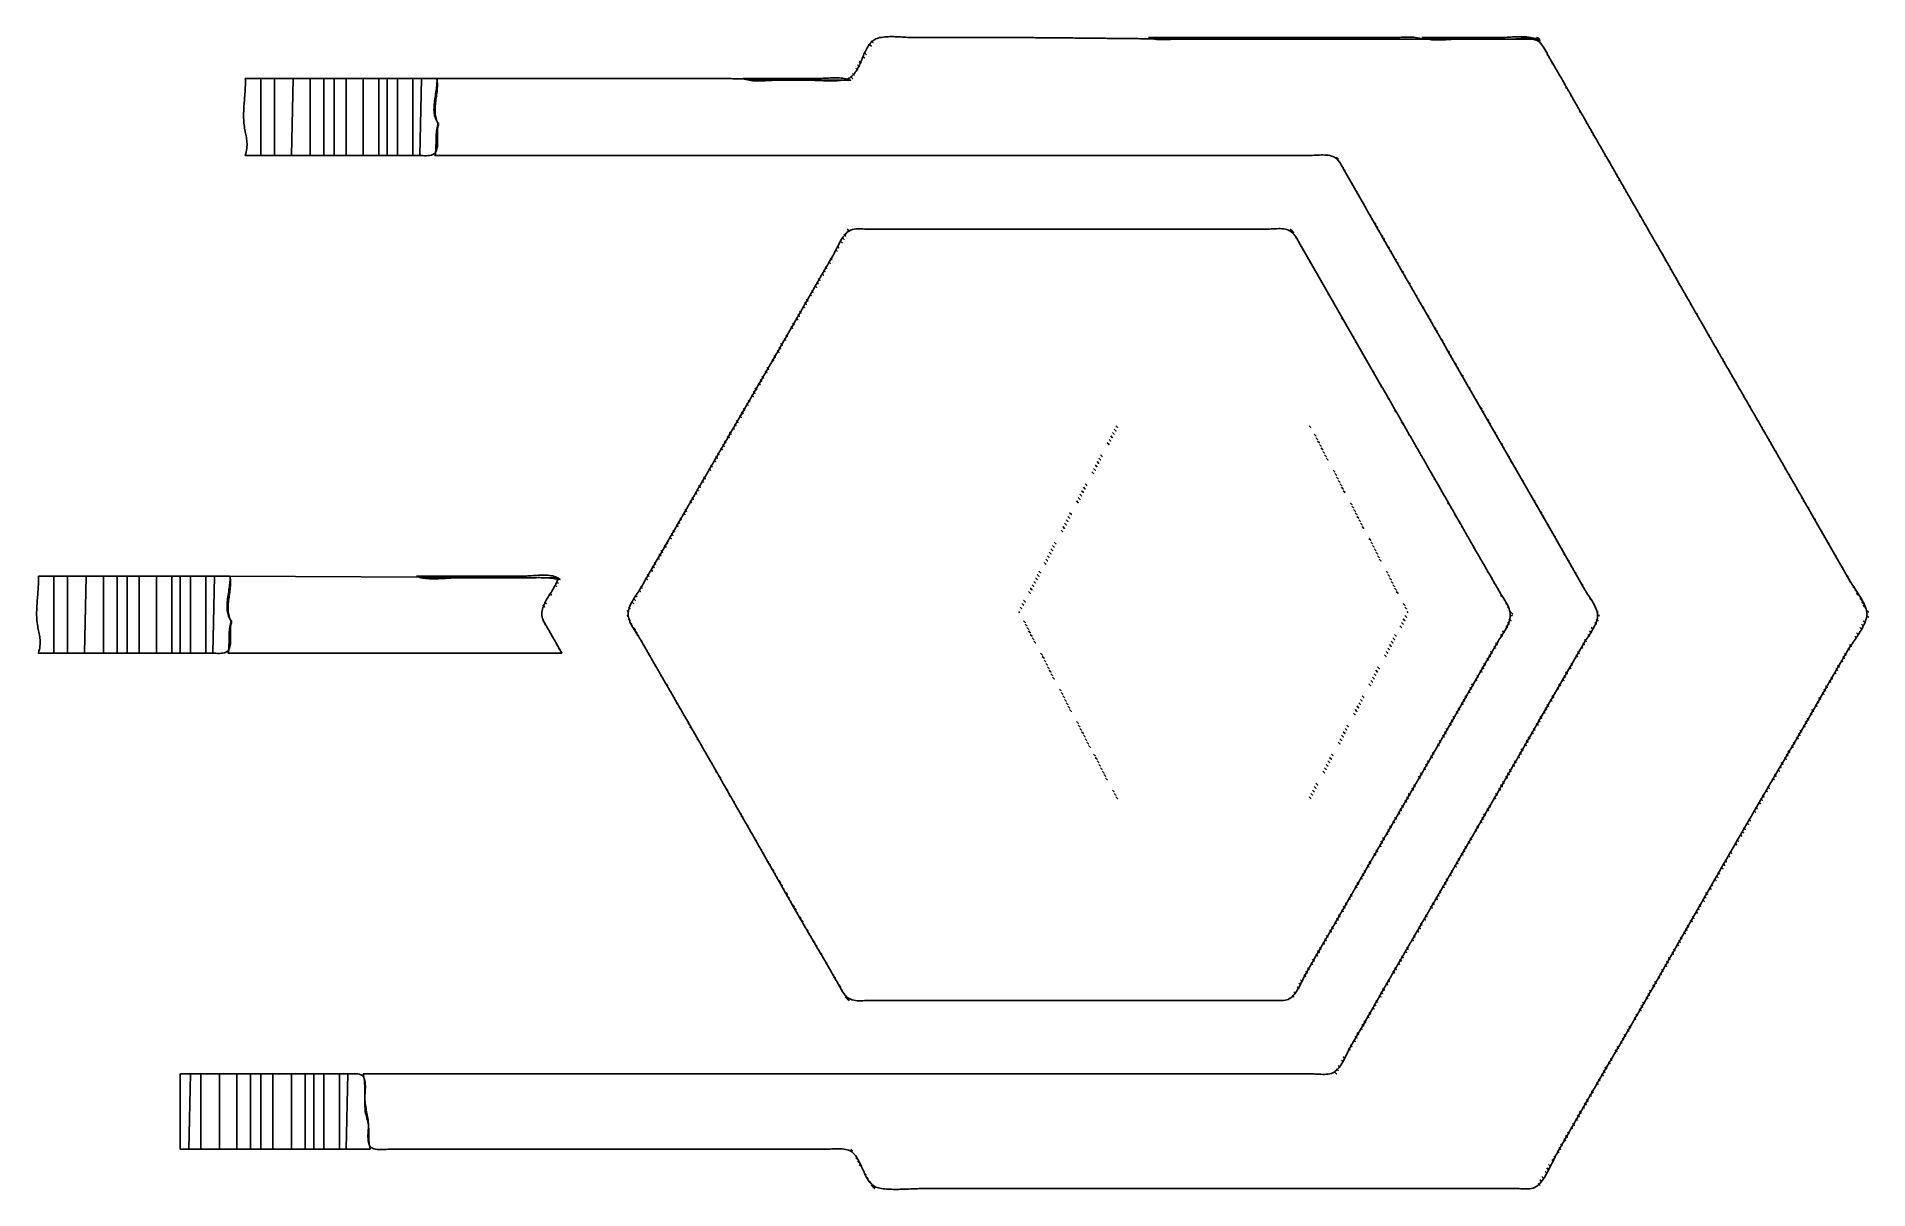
# Model space of a CAD drawing. Extents: x 18 to 1089, y 26 to 701.
import ezdxf

# ---------------------------------------------------------------- set-up
doc = ezdxf.new("R2010")
doc.units = 0
for name, color, linetype in [('C11', 11, 'CONTINUOUS'), ('C231', 231, 'CONTINUOUS'), ('C240', 240, 'CONTINUOUS'), ('C241', 241, 'CONTINUOUS'), ('C254', 254, 'CONTINUOUS'), ('C7', 7, 'CONTINUOUS')]:
    doc.layers.add(name, color=color, linetype=linetype)

msp = doc.modelspace()

# ---------------------------------------------------------------- linework, layer by layer
at = {"layer": 'C11'}
for points in [[(897, 697), (898, 696), (897, 697)], [(501, 689), (502, 688), (501, 689)], [(505, 696), (506, 695), (505, 696)], [(901, 690), (902, 689), (901, 690)], [(199, 676), (199, 631), (209, 631), (209, 676), (199, 676)], [(209, 676), (209, 631), (218, 631), (218, 676), (209, 676)], [(218, 676), (218, 631), (223, 631), (223, 676), (218, 676)], [(223, 676), (223, 631), (229, 631), (229, 676), (223, 676)], [(229, 676), (229, 631), (238, 631), (238, 676), (229, 676)], [(497, 682), (498, 681), (497, 682)], [(904, 685), (905, 684), (904, 685)], [(908, 678), (909, 677), (908, 678)], [(912, 671), (913, 670), (912, 671)], [(916, 664), (917, 663), (916, 664)], [(920, 657), (921, 656), (920, 657)], [(924, 650), (925, 649), (924, 650)], [(928, 643), (929, 642), (928, 643)], [(931, 638), (932, 637), (931, 638)], [(781, 625), (782, 624), (781, 625)], [(935, 631), (936, 630), (935, 631)], [(939, 624), (940, 623), (939, 624)], [(785, 618), (786, 617), (785, 618)], [(789, 611), (790, 610), (789, 611)], [(943, 617), (944, 616), (943, 617)], [(793, 604), (794, 603), (793, 604)], [(947, 610), (948, 609), (947, 610)], [(951, 603), (952, 602), (951, 603)], [(800, 592), (801, 591), (800, 592)], [(955, 596), (956, 595), (955, 596)], [(958, 591), (959, 590), (958, 591)], [(488, 581), (489, 580), (488, 581)], [(754, 583), (755, 582), (754, 583)], [(804, 585), (805, 584), (804, 585)], [(962, 584), (963, 583), (962, 584)], [(481, 569), (482, 568), (481, 569)], [(758, 576), (759, 575), (758, 576)], [(762, 569), (763, 568), (762, 569)], [(808, 578), (809, 577), (808, 578)], [(812, 571), (813, 570), (812, 571)], [(966, 577), (967, 576), (966, 577)], [(970, 570), (971, 569), (970, 570)], [(477, 562), (478, 561), (477, 562)], [(765, 564), (766, 563), (765, 564)], [(769, 557), (770, 556), (769, 557)], [(816, 564), (817, 563), (816, 564)], [(820, 557), (821, 556), (820, 557)], [(974, 563), (975, 562), (974, 563)], [(470, 550), (471, 549), (470, 550)], [(473, 555), (474, 554), (473, 555)], [(773, 550), (774, 549), (773, 550)], [(824, 550), (825, 549), (824, 550)], [(978, 556), (979, 555), (978, 556)], [(982, 549), (983, 548), (982, 549)], [(462, 536), (463, 535), (462, 536)], [(466, 543), (467, 542), (466, 543)], [(777, 543), (778, 542), (777, 543)], [(781, 536), (782, 535), (781, 536)], [(828, 543), (829, 542), (828, 543)], [(831, 538), (832, 537), (831, 538)], [(985, 544), (986, 543), (985, 544)], [(989, 537), (990, 536), (989, 537)], [(459, 531), (460, 530), (459, 531)], [(785, 529), (786, 528), (785, 529)], [(835, 531), (836, 530), (835, 531)], [(993, 530), (994, 529), (993, 530)], [(451, 517), (452, 516), (451, 517)], [(455, 524), (456, 523), (455, 524)], [(789, 522), (790, 521), (789, 522)], [(793, 515), (794, 514), (793, 515)], [(839, 524), (840, 523), (839, 524)], [(843, 517), (844, 516), (843, 517)], [(997, 523), (998, 522), (997, 523)], [(1001, 516), (1002, 515), (1001, 516)], [(444, 505), (445, 504), (444, 505)], [(448, 512), (449, 511), (448, 512)], [(796, 510), (797, 509), (796, 510)], [(847, 510), (848, 509), (847, 510)], [(1005, 509), (1006, 508), (1005, 509)], [(440, 498), (441, 497), (440, 498)], [(800, 503), (801, 502), (800, 503)], [(804, 496), (805, 495), (804, 496)], [(851, 503), (852, 502), (851, 503)], [(855, 496), (856, 495), (855, 496)], [(1009, 502), (1010, 501), (1009, 502)], [(433, 486), (434, 485), (433, 486)], [(436, 491), (437, 490), (436, 491)], [(808, 489), (809, 488), (808, 489)], [(812, 482), (813, 481), (812, 482)], [(859, 489), (860, 488), (859, 489)], [(862, 484), (863, 483), (862, 484)], [(1016, 490), (1017, 489), (1016, 490)], [(1020, 483), (1021, 482), (1020, 483)], [(425, 472), (426, 471), (425, 472)], [(429, 479), (430, 478), (429, 479)], [(649, 473), (650, 472), (649, 473)], [(816, 475), (817, 474), (816, 475)], [(866, 477), (867, 476), (866, 477)], [(1024, 476), (1025, 475), (1024, 476)], [(422, 467), (423, 466), (422, 467)], [(648, 471), (649, 470), (648, 471)], [(765, 468), (766, 467), (765, 468)], [(766, 466), (767, 465), (766, 466)], [(767, 464), (768, 463), (767, 464)], [(820, 468), (821, 467), (820, 468)], [(824, 461), (825, 460), (824, 461)], [(870, 470), (871, 469), (870, 470)], [(874, 463), (875, 462), (874, 463)], [(1028, 469), (1029, 468), (1028, 469)], [(1032, 462), (1033, 461), (1032, 462)], [(414, 453), (415, 452), (414, 453)], [(418, 460), (419, 459), (418, 460)], [(639, 454), (640, 453), (639, 454)], [(640, 456), (641, 455), (640, 456)], [(878, 456), (879, 455), (878, 456)], [(1036, 455), (1037, 454), (1036, 455)], [(407, 441), (408, 440), (407, 441)], [(411, 448), (412, 447), (411, 448)], [(776, 447), (777, 446), (776, 447)], [(777, 445), (778, 444), (777, 445)], [(831, 449), (832, 448), (831, 449)], [(835, 442), (836, 441), (835, 442)], [(882, 449), (883, 448), (882, 449)], [(886, 442), (887, 441), (886, 442)], [(1040, 448), (1041, 447), (1040, 448)], [(1043, 443), (1044, 442), (1043, 443)], [(403, 434), (404, 433), (403, 434)], [(630, 437), (631, 436), (630, 437)], [(631, 439), (632, 438), (631, 439)], [(839, 435), (840, 434), (839, 435)], [(890, 435), (891, 434), (890, 435)], [(893, 430), (894, 429), (893, 430)], [(1047, 436), (1048, 435), (1047, 436)], [(1051, 429), (1052, 428), (1051, 429)], [(396, 422), (397, 421), (396, 422)], [(621, 420), (622, 419), (621, 420)], [(622, 422), (623, 421), (622, 422)], [(786, 428), (787, 427), (786, 428)], [(787, 426), (788, 425), (787, 426)], [(788, 424), (789, 423), (788, 424)], [(843, 428), (844, 427), (843, 428)], [(847, 421), (848, 420), (847, 421)], [(897, 423), (898, 422), (897, 423)], [(1055, 422), (1056, 421), (1055, 422)], [(388, 408), (389, 407), (388, 408)], [(392, 415), (393, 414), (392, 415)], [(797, 407), (798, 406), (797, 407)], [(851, 414), (852, 413), (851, 414)], [(855, 407), (856, 406), (855, 407)], [(901, 416), (902, 415), (901, 416)], [(905, 409), (906, 408), (905, 409)], [(1059, 415), (1060, 414), (1059, 415)], [(1063, 408), (1064, 407), (1063, 408)], [(385, 403), (386, 402), (385, 403)], [(612, 403), (613, 402), (612, 403)], [(613, 405), (614, 404), (613, 405)], [(798, 405), (799, 404), (798, 405)], [(859, 400), (860, 399), (859, 400)], [(909, 402), (910, 401), (909, 402)], [(1067, 401), (1068, 400), (1067, 401)], [(377, 389), (378, 388), (377, 389)], [(381, 396), (382, 395), (381, 396)], [(603, 386), (604, 385), (603, 386)], [(604, 388), (605, 387), (604, 388)], [(807, 388), (808, 387), (807, 388)], [(808, 386), (809, 385), (808, 386)], [(862, 395), (863, 394), (862, 395)], [(866, 388), (867, 387), (866, 388)], [(913, 395), (914, 394), (913, 395)], [(917, 388), (918, 387), (917, 388)], [(1070, 396), (1071, 395), (1070, 396)], [(1074, 389), (1075, 388), (1074, 389)], [(78, 385), (78, 340), (88, 340), (88, 385), (78, 385)], [(88, 385), (88, 340), (97, 340), (97, 385), (88, 385)], [(97, 385), (97, 340), (102, 340), (102, 385), (97, 385)], [(102, 385), (102, 340), (108, 340), (108, 385), (102, 385)], [(108, 385), (108, 340), (117, 340), (117, 385), (108, 385)], [(322, 382), (323, 381), (322, 382)], [(370, 377), (371, 376), (370, 377)], [(374, 384), (375, 383), (374, 384)], [(870, 381), (871, 380), (870, 381)], [(921, 381), (922, 380), (921, 381)], [(1078, 382), (1079, 381), (1078, 382)], [(1082, 375), (1083, 374), (1082, 375)], [(315, 370), (316, 369), (315, 370)], [(363, 365), (364, 364), (363, 365)], [(366, 370), (367, 369), (366, 370)], [(592.3333, 364.3333), (592.6667, 363.6666)], [(592.6666, 363.6666), (592.3333, 364.3333)], [(594, 369), (595, 368), (594, 369)], [(595, 371), (596, 370), (595, 371)], [(817, 369), (818, 368), (817, 369)], [(818, 367), (819, 366), (818, 367)], [(874, 374), (875, 373), (874, 374)], [(878, 367), (879, 366), (878, 367)], [(928, 369), (929, 368), (928, 369)], [(1086, 368), (1087, 367), (1086, 368)], [(315, 357), (316, 356), (315, 357)], [(363, 362), (364, 361), (363, 362)], [(367, 355), (368, 354), (367, 355)], [(815, 356), (816, 355), (815, 356)], [(816, 358), (817, 357), (816, 358)], [(879, 360), (880, 359), (879, 360)], [(880.3333, 362.3333), (880.6667, 361.6666)], [(880.6666, 361.6666), (880.3333, 362.3333)], [(929, 358), (930, 357), (929, 358)], [(1086, 359), (1087, 358), (1086, 359)], [(319, 350), (320, 349), (319, 350)], [(323, 343), (324, 342), (323, 343)], [(371, 348), (372, 347), (371, 348)], [(600, 349), (601, 348), (600, 349)], [(601, 347), (602, 346), (601, 347)], [(871, 346), (872, 345), (871, 346)], [(875, 353), (876, 352), (875, 353)], [(921, 344), (922, 343), (921, 344)], [(925, 351), (926, 350), (925, 351)], [(1078, 345), (1079, 344), (1078, 345)], [(1082, 352), (1083, 351), (1082, 352)], [(375, 341), (376, 340), (375, 341)], [(379, 334), (380, 333), (379, 334)], [(806, 339), (807, 338), (806, 339)], [(807, 341), (808, 340), (807, 341)], [(864, 334), (865, 333), (864, 334)], [(868, 341), (869, 340), (868, 341)], [(918, 339), (919, 338), (918, 339)], [(1071, 333), (1072, 332), (1071, 333)], [(1075, 340), (1076, 339), (1075, 340)], [(383, 327), (384, 326), (383, 327)], [(386, 322), (387, 321), (386, 322)], [(610, 330), (611, 329), (610, 330)], [(611, 328), (612, 327), (611, 328)], [(612, 326), (613, 325), (612, 326)], [(797, 322), (798, 321), (797, 322)], [(798, 324), (799, 323), (798, 324)], [(857, 322), (858, 321), (857, 322)], [(860, 327), (861, 326), (860, 327)], [(910, 325), (911, 324), (910, 325)], [(914, 332), (915, 331), (914, 332)], [(1067, 326), (1068, 325), (1067, 326)], [(390, 315), (391, 314), (390, 315)], [(853, 315), (854, 314), (853, 315)], [(903, 313), (904, 312), (903, 313)], [(1060, 314), (1061, 313), (1060, 314)], [(1064, 321), (1065, 320), (1064, 321)], [(394, 308), (395, 307), (394, 308)], [(398, 301), (399, 300), (398, 301)], [(621, 309), (622, 308), (621, 309)], [(622, 307), (623, 306), (622, 307)], [(788, 305), (789, 304), (788, 305)], [(789, 307), (790, 306), (789, 307)], [(846, 303), (847, 302), (846, 303)], [(849, 308), (850, 307), (849, 308)], [(899, 306), (900, 305), (899, 306)], [(1053, 302), (1054, 301), (1053, 302)], [(1056, 307), (1057, 306), (1056, 307)], [(402, 294), (403, 293), (402, 294)], [(631, 290), (632, 289), (631, 290)], [(780, 290), (781, 289), (780, 290)], [(842, 296), (843, 295), (842, 296)], [(892, 294), (893, 293), (892, 294)], [(895, 299), (896, 298), (895, 299)], [(1049, 295), (1050, 294), (1049, 295)], [(406, 287), (407, 286), (406, 287)], [(410, 280), (411, 279), (410, 280)], [(632, 288), (633, 287), (632, 288)], [(633, 286), (634, 285), (633, 286)], [(779, 288), (780, 287), (779, 288)], [(834, 282), (835, 281), (834, 282)], [(838, 289), (839, 288), (838, 289)], [(884, 280), (885, 279), (884, 280)], [(888, 287), (889, 286), (888, 287)], [(1042, 283), (1043, 282), (1042, 283)], [(1045, 288), (1046, 287), (1045, 288)], [(414, 273), (415, 272), (414, 273)], [(417, 268), (418, 267), (417, 268)], [(641, 271), (642, 270), (641, 271)], [(642, 269), (643, 268), (642, 269)], [(770, 271), (771, 270), (770, 271)], [(771, 273), (772, 272), (771, 273)], [(827, 270), (828, 269), (827, 270)], [(831, 277), (832, 276), (831, 277)], [(877, 268), (878, 267), (877, 268)], [(881, 275), (882, 274), (881, 275)], [(1034, 269), (1035, 268), (1034, 269)], [(1038, 276), (1039, 275), (1038, 276)], [(421, 261), (422, 260), (421, 261)], [(643, 267), (644, 266), (643, 267)], [(820, 258), (821, 257), (820, 258)], [(823, 263), (824, 262), (823, 263)], [(873, 261), (874, 260), (873, 261)], [(425, 254), (426, 253), (425, 254)], [(429, 247), (430, 246), (429, 247)], [(762, 256), (763, 255), (762, 256)], [(816, 251), (817, 250), (816, 251)], [(866, 249), (867, 248), (866, 249)], [(870, 256), (871, 255), (870, 256)], [(1023, 250), (1024, 249), (1023, 250)], [(1027, 257), (1028, 256), (1027, 257)], [(433, 240), (434, 239), (433, 240)], [(809, 239), (810, 238), (809, 239)], [(812, 244), (813, 243), (812, 244)], [(862, 242), (863, 241), (862, 242)], [(1016, 238), (1017, 237), (1016, 238)], [(437, 233), (438, 232), (437, 233)], [(441, 226), (442, 225), (441, 226)], [(801, 225), (802, 224), (801, 225)], [(805, 232), (806, 231), (805, 232)], [(855, 230), (856, 229), (855, 230)], [(1012, 231), (1013, 230), (1012, 231)], [(445, 219), (446, 218), (445, 219)], [(847, 216), (848, 215), (847, 216)], [(851, 223), (852, 222), (851, 223)], [(1005, 219), (1006, 218), (1005, 219)], [(1008, 224), (1009, 223), (1008, 224)], [(448, 214), (449, 213), (448, 214)], [(452, 207), (453, 206), (452, 207)], [(790, 206), (791, 205), (790, 206)], [(794, 213), (795, 212), (794, 213)], [(840, 204), (841, 203), (840, 204)], [(844, 211), (845, 210), (844, 211)], [(997, 205), (998, 204), (997, 205)], [(1001, 212), (1002, 211), (1001, 212)], [(456, 200), (457, 199), (456, 200)], [(460, 193), (461, 192), (460, 193)], [(783, 194), (784, 193), (783, 194)], [(786, 199), (787, 198), (786, 199)], [(836, 197), (837, 196), (836, 197)], [(990, 193), (991, 192), (990, 193)], [(994, 200), (995, 199), (994, 200)], [(464, 186), (465, 185), (464, 186)], [(779, 187), (780, 186), (779, 187)], [(829, 185), (830, 184), (829, 185)], [(833, 192), (834, 191), (833, 192)], [(986, 186), (987, 185), (986, 186)], [(468, 179), (469, 178), (468, 179)], [(472, 172), (473, 171), (472, 172)], [(772, 175), (773, 174), (772, 175)], [(775, 180), (776, 179), (775, 180)], [(822, 173), (823, 172), (822, 173)], [(825, 178), (826, 177), (825, 178)], [(979, 174), (980, 173), (979, 174)], [(983, 181), (984, 180), (983, 181)], [(476, 165), (477, 164), (476, 165)], [(764, 161), (765, 160), (764, 161)], [(768, 168), (769, 167), (768, 168)], [(818, 166), (819, 165), (818, 166)], [(972, 162), (973, 161), (972, 162)], [(975, 167), (976, 166), (975, 167)], [(479, 160), (480, 159), (479, 160)], [(483, 153), (484, 152), (483, 153)], [(761, 156), (762, 155), (761, 156)], [(814, 159), (815, 158), (814, 159)], [(968, 155), (969, 154), (968, 155)], [(487, 146), (488, 145), (487, 146)], [(753, 142), (754, 141), (753, 142)], [(757, 149), (758, 148), (757, 149)], [(803, 140), (804, 139), (803, 140)], [(807, 147), (808, 146), (807, 147)], [(961, 143), (962, 142), (961, 143)], [(964, 148), (965, 147), (964, 148)], [(491, 139), (492, 138), (491, 139)], [(492, 138), (493, 137), (492, 138)], [(799, 133), (800, 132), (799, 133)], [(953, 129), (954, 128), (953, 129)], [(957, 136), (958, 135), (957, 136)], [(792, 121), (793, 120), (792, 121)], [(796, 128), (797, 127), (796, 128)], [(785, 109), (786, 108), (785, 109)], [(788, 114), (789, 113), (788, 114)], [(942, 110), (943, 109), (942, 110)], [(946, 117), (947, 116), (946, 117)], [(781, 102), (782, 101), (781, 102)], [(935, 98), (936, 97), (935, 98)], [(938, 103), (939, 102), (938, 103)], [(156, 94), (156, 50), (167, 50), (167, 94), (156, 94)], [(167, 94), (167, 50), (175, 50), (175, 94), (167, 94)], [(175, 94), (175, 50), (180, 50), (180, 94), (175, 94)], [(180, 94), (180, 50), (186, 50), (186, 94), (180, 94)], [(186, 94), (186, 50), (195, 50), (195, 94), (186, 94)], [(777, 95), (778, 94), (777, 95)], [(931, 91), (932, 90), (931, 91)], [(924, 79), (925, 78), (924, 79)], [(927, 84), (928, 83), (927, 84)], [(916, 65), (917, 64), (916, 65)], [(920, 72), (921, 71), (920, 72)], [(913, 60), (914, 59), (913, 60)], [(497, 45), (498, 44), (497, 45)], [(905, 46), (906, 45), (905, 46)], [(909, 53), (910, 52), (909, 53)], [(501, 38), (502, 37), (501, 38)], [(898, 34), (899, 33), (898, 34)], [(902, 41), (903, 40), (902, 41)], [(505, 31), (506, 30), (505, 31)]]:
    msp.add_lwpolyline(points, dxfattribs=at)
at = {"layer": 'C231'}
for points in [[(506, 698), (507, 697), (506, 698)], [(499, 686), (500, 685), (499, 686)], [(899, 694), (900, 693), (899, 694)], [(178, 676), (178, 631), (186, 631), (186, 676), (178, 676)], [(495, 679), (496, 678), (495, 679)], [(918, 661), (919, 660), (918, 661)], [(922, 654), (923, 653), (922, 654)], [(926, 647), (927, 646), (926, 647)], [(779, 628), (780, 627), (779, 628)], [(945, 614), (946, 613), (945, 614)], [(949, 607), (950, 606), (949, 607)], [(953, 600), (954, 599), (953, 600)], [(798, 595), (799, 594), (798, 595)], [(957, 593), (958, 592), (957, 593)], [(490, 585), (491, 584), (490, 585)], [(752, 587), (753, 586), (752, 587)], [(756, 580), (757, 579), (756, 580)], [(802, 588), (803, 587), (802, 588)], [(806, 581), (807, 580), (806, 581)], [(486, 578), (487, 577), (486, 578)], [(760, 573), (761, 572), (760, 573)], [(810, 574), (811, 573), (810, 574)], [(475, 559), (476, 558), (475, 559)], [(972, 567), (973, 566), (972, 567)], [(976, 560), (977, 559), (976, 560)], [(980, 553), (981, 552), (980, 553)], [(464, 540), (465, 539), (464, 540)], [(829, 541), (830, 540), (829, 541)], [(984, 546), (985, 545), (984, 546)], [(783, 533), (784, 532), (783, 533)], [(787, 526), (788, 525), (787, 526)], [(833, 534), (834, 533), (833, 534)], [(837, 527), (838, 526), (837, 527)], [(453, 521), (454, 520), (453, 521)], [(791, 519), (792, 518), (791, 519)], [(841, 520), (842, 519), (841, 520)], [(449, 514), (450, 513), (449, 514)], [(795, 512), (796, 511), (795, 512)], [(1003, 513), (1004, 512), (1003, 513)], [(1007, 506), (1008, 505), (1007, 506)], [(438, 495), (439, 494), (438, 495)], [(1011, 499), (1012, 498), (1011, 499)], [(427, 476), (428, 475), (427, 476)], [(814, 479), (815, 478), (814, 479)], [(818, 472), (819, 471), (818, 472)], [(864, 480), (865, 479), (864, 480)], [(868, 473), (869, 472), (868, 473)], [(644, 463), (645, 462), (644, 463)], [(645, 465), (646, 464), (645, 465)], [(822, 465), (823, 464), (822, 465)], [(872, 466), (873, 465), (872, 466)], [(1030, 466), (1031, 465), (1030, 466)], [(412, 450), (413, 449), (412, 450)], [(416, 457), (417, 456), (416, 457)], [(771, 456), (772, 455), (771, 456)], [(772, 454), (773, 453), (772, 454)], [(826, 458), (827, 457), (826, 458)], [(876, 459), (877, 458), (876, 459)], [(1034, 459), (1035, 458), (1034, 459)], [(1038, 452), (1039, 451), (1038, 452)], [(635, 446), (636, 445), (635, 446)], [(636, 448), (637, 447), (636, 448)], [(401, 431), (402, 430), (401, 431)], [(405, 438), (406, 437), (405, 438)], [(626, 429), (627, 428), (626, 429)], [(627, 431), (628, 430), (627, 431)], [(781, 437), (782, 436), (781, 437)], [(782, 435), (783, 434), (782, 435)], [(791, 418), (792, 417), (791, 418)], [(845, 425), (846, 424), (845, 425)], [(849, 418), (850, 417), (849, 418)], [(895, 426), (896, 425), (895, 426)], [(899, 419), (900, 418), (899, 419)], [(1057, 419), (1058, 418), (1057, 419)], [(390, 412), (391, 411), (390, 412)], [(617, 412), (618, 411), (617, 412)], [(618, 414), (619, 413), (618, 414)], [(792, 416), (793, 415), (792, 416)], [(853, 411), (854, 410), (853, 411)], [(903, 412), (904, 411), (903, 412)], [(1061, 412), (1062, 411), (1061, 412)], [(802, 397), (803, 396), (802, 397)], [(857, 404), (858, 403), (857, 404)], [(907, 405), (908, 404), (907, 405)], [(1065, 405), (1066, 404), (1065, 405)], [(379, 393), (380, 392), (379, 393)], [(608, 395), (609, 394), (608, 395)], [(803, 395), (804, 394), (803, 395)], [(57, 385), (57, 340), (65, 340), (65, 385), (57, 385)], [(599, 378), (600, 377), (599, 378)], [(812, 378), (813, 377), (812, 378)], [(813, 376), (814, 375), (813, 376)], [(364, 367), (365, 366), (364, 367)], [(368, 374), (369, 373), (368, 374)], [(876, 371), (877, 370), (876, 371)], [(926, 372), (927, 371), (926, 372)], [(930, 365), (931, 364), (930, 365)], [(1084, 372), (1085, 371), (1084, 372)], [(1088, 365), (1089, 364), (1088, 365)], [(365, 358), (366, 357), (365, 358)], [(595, 359), (596, 358), (595, 359)], [(596, 357), (597, 356), (596, 357)], [(877, 356), (878, 355), (877, 356)], [(880, 364), (881, 363), (880, 364)], [(1084, 355), (1085, 354), (1084, 355)], [(1088, 362), (1089, 361), (1088, 362)], [(811, 349), (812, 348), (811, 349)], [(870, 344), (871, 343), (870, 344)], [(923, 348), (924, 347), (923, 348)], [(1077, 343), (1078, 342), (1077, 343)], [(606, 338), (607, 337), (606, 338)], [(607, 336), (608, 335), (607, 336)], [(866, 337), (867, 336), (866, 337)], [(919, 341), (920, 340), (919, 341)], [(1073, 336), (1074, 335), (1073, 336)], [(801, 330), (802, 329), (801, 330)], [(802, 332), (803, 331), (802, 332)], [(908, 322), (909, 321), (908, 322)], [(912, 329), (913, 328), (912, 329)], [(388, 318), (389, 317), (388, 318)], [(392, 311), (393, 310), (392, 311)], [(616, 319), (617, 318), (616, 319)], [(617, 317), (618, 316), (617, 317)], [(792, 313), (793, 312), (792, 313)], [(793, 315), (794, 314), (793, 315)], [(855, 318), (856, 317), (855, 318)], [(1062, 317), (1063, 316), (1062, 317)], [(396, 304), (397, 303), (396, 304)], [(626, 300), (627, 299), (626, 300)], [(897, 303), (898, 302), (897, 303)], [(627, 298), (628, 297), (627, 298)], [(783, 296), (784, 295), (783, 296)], [(784, 298), (785, 297), (784, 298)], [(844, 299), (845, 298), (844, 299)], [(1051, 298), (1052, 297), (1051, 298)], [(637, 279), (638, 278), (637, 279)], [(774, 279), (775, 278), (774, 279)], [(775, 281), (776, 280), (775, 281)], [(833, 280), (834, 279), (833, 280)], [(886, 284), (887, 283), (886, 284)], [(1040, 279), (1041, 278), (1040, 279)], [(638, 277), (639, 276), (638, 277)], [(829, 273), (830, 272), (829, 273)], [(419, 264), (420, 263), (419, 264)], [(647, 260), (648, 259), (647, 260)], [(648, 258), (649, 257), (648, 258)], [(765, 262), (766, 261), (765, 262)], [(766, 264), (767, 263), (766, 264)], [(871, 258), (872, 257), (871, 258)], [(875, 265), (876, 264), (875, 265)], [(1029, 260), (1030, 259), (1029, 260)], [(423, 257), (424, 256), (423, 257)], [(427, 250), (428, 249), (427, 250)], [(818, 254), (819, 253), (818, 254)], [(860, 239), (861, 238), (860, 239)], [(1018, 241), (1019, 240), (1018, 241)], [(807, 235), (808, 234), (807, 235)], [(1014, 234), (1015, 233), (1014, 234)], [(796, 216), (797, 215), (796, 216)], [(849, 220), (850, 219), (849, 220)], [(1003, 215), (1004, 214), (1003, 215)], [(1007, 222), (1008, 221), (1007, 222)], [(450, 210), (451, 209), (450, 210)], [(454, 203), (455, 202), (454, 203)], [(458, 196), (459, 195), (458, 196)], [(785, 197), (786, 196), (785, 197)], [(838, 201), (839, 200), (838, 201)], [(992, 196), (993, 195), (992, 196)], [(781, 190), (782, 189), (781, 190)], [(823, 175), (824, 174), (823, 175)], [(827, 182), (828, 181), (827, 182)], [(981, 177), (982, 176), (981, 177)], [(770, 171), (771, 170), (770, 171)], [(481, 156), (482, 155), (481, 156)], [(759, 152), (760, 151), (759, 152)], [(812, 156), (813, 155), (812, 156)], [(970, 158), (971, 157), (970, 158)], [(485, 149), (486, 148), (485, 149)], [(489, 142), (490, 141), (489, 142)], [(801, 137), (802, 136), (801, 137)], [(959, 139), (960, 138), (959, 139)], [(790, 118), (791, 117), (790, 118)], [(948, 120), (949, 119), (948, 120)], [(786, 111), (787, 110), (786, 111)], [(779, 99), (780, 98), (779, 99)], [(937, 101), (938, 100), (937, 101)], [(135, 94), (135, 50), (143, 50), (143, 94), (135, 94)], [(933, 94), (934, 93), (933, 94)], [(922, 75), (923, 74), (922, 75)], [(926, 82), (927, 81), (926, 82)], [(911, 56), (912, 55), (911, 56)], [(495, 48), (496, 47), (495, 48)], [(900, 37), (901, 36), (900, 37)]]:
    msp.add_lwpolyline(points, dxfattribs=at)
at = {"layer": 'C240'}
for points in [[(510.1041, 699.6821), (509.3879, 699.4498), (508.7097, 699.1625), (508.0673, 698.823), (507.4589, 698.4341), (506.8825, 697.9986), (506.3361, 697.5194), (505.8177, 696.9994), (505.3253, 696.4413), (504.857, 695.8481), (504.4108, 695.2225), (503.9847, 694.5675), (503.5768, 693.8858), (503.1851, 693.1803), (502.8075, 692.4539), (502.4422, 691.7093), (502.0871, 690.9495), (501.7403, 690.1773), (501.3998, 689.3954), (501.0636, 688.6068), (500.7298, 687.8143), (500.3964, 687.0208), (500.0613, 686.2291), (499.7227, 685.4419), (499.3786, 684.6623), (499.0269, 683.893), (498.6657, 683.1368), (498.2931, 682.3967), (497.907, 681.6753), (497.5055, 680.9757), (497.0866, 680.3006), (496.6483, 679.6529), (496.1887, 679.0354), (495.7058, 678.451), (495.1976, 677.9025), (494.6621, 677.3927), (494.0974, 676.9245), (493.5014, 676.5007), (492.8723, 676.1243), (492.208, 675.7979), (491.5066, 675.5245), (490.7661, 675.307), (489.9845, 675.1481), (489.0234, 675.0082), (488.052, 674.8936), (487.0713, 674.8023), (486.0823, 674.7326), (485.086, 674.6824), (484.0835, 674.6499), (483.0759, 674.6333), (482.0641, 674.6305), (481.0491, 674.6397), (480.0321, 674.6591), (479.0139, 674.6868), (477.9957, 674.7207), (476.9786, 674.7592), (475.9634, 674.8001), (474.9512, 674.8418), (473.9432, 674.8822), (472.9402, 674.9196), (471.9434, 674.9519), (470.9537, 674.9773), (469.9722, 674.994), (469, 675), (467.9976, 675.001), (466.9954, 675.0041), (465.9933, 675.0092), (464.9914, 675.0162), (463.9897, 675.025), (462.9881, 675.0355), (461.9866, 675.0477), (460.9853, 675.0614), (459.9841, 675.0767), (458.983, 675.0933), (457.9821, 675.1113), (456.9813, 675.1305), (455.9806, 675.1509), (454.98, 675.1724), (453.9795, 675.1949), (452.9792, 675.2183), (451.9789, 675.2426), (450.9787, 675.2676), (449.9786, 675.2934), (448.9786, 675.3197), (447.9787, 675.3465), (446.9788, 675.3738), (445.9791, 675.4015), (444.9794, 675.4294), (443.9797, 675.4575), (442.9802, 675.4858), (441.9807, 675.5141), (440.9812, 675.5424), (439.9818, 675.5705), (438.9824, 675.5984), (437.9831, 675.6261), (436.9838, 675.6534), (435.9846, 675.6802), (434.9854, 675.7065), (433.9862, 675.7323), (432.987, 675.7573), (431.9878, 675.7816), (430.9887, 675.805), (429.9895, 675.8275), (428.9904, 675.849), (427.9912, 675.8694), (426.9921, 675.8886), (425.9929, 675.9066), (424.9938, 675.9232), (423.9946, 675.9385), (422.9954, 675.9522), (421.9961, 675.9644), (420.9969, 675.9749), (419.9976, 675.9837), (418.9982, 675.9907), (417.9989, 675.9958), (416.9994, 675.9989), (416, 676), (252, 676)], [(902.6033, 688), (902.1402, 688.8158), (901.6758, 689.6859), (901.2042, 690.5948), (900.7195, 691.527), (900.2161, 692.4668), (899.688, 693.3988), (899.1295, 694.3074), (898.5348, 695.177), (897.8981, 695.9921), (897.2135, 696.7371), (896.4753, 697.3966), (895.6777, 697.9549), (894.8148, 698.3966), (893.9696, 698.7061), (893.0743, 698.95), (892.1353, 699.1346), (891.1594, 699.266), (890.1533, 699.3507), (889.1236, 699.395), (888.0771, 699.4051), (887.0203, 699.3873), (885.9601, 699.348), (884.9029, 699.2935), (883.8556, 699.2301), (882.8248, 699.1641), (881.8171, 699.1017), (880.8393, 699.0494), (879.898, 699.0134), (879, 699), (842, 699), (716, 699), (714.9998, 699.0001), (713.9996, 699.0005), (712.9995, 699.0013), (711.9994, 699.0023), (710.9993, 699.0035), (709.9993, 699.0051), (708.9992, 699.0069), (707.9992, 699.009), (706.9992, 699.0113), (705.9992, 699.0139), (704.9992, 699.0168), (703.9992, 699.0199), (702.9993, 699.0232), (701.9993, 699.0268), (700.9994, 699.0307), (699.9995, 699.0347), (698.9996, 699.039), (697.9997, 699.0435), (696.9999, 699.0482), (696, 699.0532), (695.0002, 699.0583), (694.0003, 699.0637), (693.0005, 699.0692), (692.0007, 699.075), (691.0009, 699.081), (690.0011, 699.0871), (689.0014, 699.0934), (688.0016, 699.1), (687.0018, 699.1066), (686.0021, 699.1135), (685.0024, 699.1206), (684.0026, 699.1278), (683.0029, 699.1351), (682.0032, 699.1427), (681.0035, 699.1503), (680.0038, 699.1582), (679.0041, 699.1661), (678.0044, 699.1743), (677.0047, 699.1825), (676.0051, 699.1909), (675.0054, 699.1994), (674.0057, 699.2081), (673.0061, 699.2168), (672.0064, 699.2257), (671.0068, 699.2347), (670.0071, 699.2438), (669.0075, 699.253), (668.0078, 699.2623), (667.0082, 699.2717), (666.0086, 699.2812), (665.0089, 699.2908), (664.0093, 699.3005), (663.0097, 699.3102), (662.01, 699.32), (661.0104, 699.3299), (660.0108, 699.3399), (659.0111, 699.3499), (658.0115, 699.36), (657.0118, 699.3702), (656.0122, 699.3804), (655.0126, 699.3906), (654.0129, 699.4009), (653.0133, 699.4112), (652.0136, 699.4216), (651.014, 699.432), (650.0143, 699.4424), (649.0147, 699.4528), (648.015, 699.4633), (647.0153, 699.4737), (646.0156, 699.4842), (645.016, 699.4947), (644.0163, 699.5052), (643.0166, 699.5157), (642.0169, 699.5262), (641.0172, 699.5366), (640.0174, 699.5471), (639.0177, 699.5575), (638.018, 699.5679), (637.0182, 699.5783), (636.0185, 699.5887), (635.0187, 699.599), (634.019, 699.6093), (633.0192, 699.6195), (632.0194, 699.6297), (631.0196, 699.6399), (630.0198, 699.65), (629.02, 699.66), (628.0201, 699.67), (627.0203, 699.6799), (626.0204, 699.6897), (625.0205, 699.6994), (624.0206, 699.7091), (623.0207, 699.7187), (622.0208, 699.7282), (621.0209, 699.7376), (620.0209, 699.7469), (619.021, 699.7561), (618.021, 699.7652), (617.021, 699.7742), (616.021, 699.7831), (615.021, 699.7918), (614.0209, 699.8005), (613.0209, 699.809), (612.0208, 699.8174), (611.0207, 699.8256), (610.0206, 699.8338), (609.0205, 699.8417), (608.0203, 699.8496), (607.0201, 699.8572), (606.0199, 699.8648), (605.0197, 699.8721), (604.0195, 699.8793), (603.0192, 699.8864), (602.019, 699.8933), (601.0187, 699.8999), (600.0183, 699.9065), (599.018, 699.9128), (598.0176, 699.9189), (597.0172, 699.9249), (596.0168, 699.9307), (595.0164, 699.9362), (594.0159, 699.9416), (593.0154, 699.9467), (592.0149, 699.9517), (591.0144, 699.9564), (590.0138, 699.9609), (589.0132, 699.9652), (588.0126, 699.9692), (587.012, 699.9731), (586.0113, 699.9767), (585.0106, 699.98), (584.0099, 699.9831), (583.0091, 699.986), (582.0084, 699.9886), (581.0075, 699.9909), (580.0067, 699.993), (579.0058, 699.9948), (578.0049, 699.9964), (577.004, 699.9976), (576.003, 699.9986), (575.002, 699.9994), (574.001, 699.9998), (573, 700), (530, 700), (529.0701, 700.0093), (528.1167, 700.0352), (527.1425, 700.0745), (526.1503, 700.124), (525.1429, 700.1804), (524.1231, 700.2406), (523.0937, 700.3013), (522.0574, 700.3594), (521.0171, 700.4116), (519.9756, 700.4548), (518.9356, 700.4856), (517.8999, 700.501), (516.8713, 700.4977), (515.8526, 700.4725), (514.8465, 700.4222), (513.856, 700.3436), (512.8837, 700.2335), (511.9324, 700.0887), (511.005, 699.9059), (510.1042, 699.6821)], [(668, 700), (668.9016, 699.6623), (669.8342, 699.3883), (670.7938, 699.1722), (671.7767, 699.0081), (672.7791, 698.8904), (673.7971, 698.8132), (674.8269, 698.7707), (675.8648, 698.7572), (676.9069, 698.767), (677.9494, 698.7941), (678.9885, 698.833), (680.0205, 698.8777), (681.0414, 698.9225), (682.0475, 698.9617), (683.0349, 698.9894), (684, 699), (716, 699), (828, 699), (827.0983, 699.3376), (826.1657, 699.6116), (825.206, 699.8277), (824.2231, 699.9918), (823.2208, 700.1095), (822.2028, 700.1867), (821.1729, 700.2292), (820.135, 700.2427), (819.0929, 700.2329), (818.0504, 700.2058), (817.0113, 700.1669), (815.9794, 700.1222), (814.9585, 700.0774), (813.9524, 700.0382), (812.965, 700.0105), (812, 700), (780, 700), (668, 700)], [(828, 700), (828.8678, 699.6698), (829.7689, 699.3904), (830.7001, 699.1583), (831.6582, 698.9698), (832.6401, 698.8214), (833.6426, 698.7096), (834.6626, 698.6308), (835.6968, 698.5815), (836.7421, 698.558), (837.7954, 698.5568), (838.8534, 698.5744), (839.9131, 698.6072), (840.9712, 698.6517), (842.0245, 698.7043), (843.07, 698.7614), (844.1044, 698.8194), (845.1246, 698.8749), (846.1275, 698.9243), (847.1097, 698.964), (848.0683, 698.9904), (849, 699), (895, 699), (894.1321, 699.3301), (893.231, 699.6095), (892.2998, 699.8416), (891.3417, 700.0301), (890.3598, 700.1785), (889.3573, 700.2903), (888.3374, 700.3691), (887.3031, 700.4184), (886.2578, 700.4419), (885.2045, 700.4431), (884.1465, 700.4255), (883.0868, 700.3927), (882.0287, 700.3482), (880.9754, 700.2956), (879.9299, 700.2385), (878.8954, 700.1805), (877.8752, 700.125), (876.8724, 700.0756), (875.8901, 700.0359), (874.9316, 700.0095), (874, 700), (828, 700)], [(918.1504, 661), (917.6523, 661.8728), (917.1544, 662.7459), (916.6568, 663.6191), (916.1592, 664.4923), (915.6618, 665.3656), (915.1644, 666.239), (914.6669, 667.1123), (914.1694, 667.9856), (913.6718, 668.8589), (913.1741, 669.7321), (912.6761, 670.6051), (912.178, 671.4781), (911.6795, 672.3509), (911.1806, 673.2234), (910.6814, 674.0958), (910.1818, 674.9679), (909.6817, 675.8397), (909.181, 676.7112), (908.6798, 677.5824), (908.178, 678.4532), (907.6755, 679.3236), (907.1722, 680.1936), (906.6682, 681.0632), (906.1634, 681.9322), (905.6578, 682.8008), (905.1513, 683.6688), (904.6438, 684.5363), (904.1353, 685.4032), (903.6257, 686.2694), (903.1151, 687.135), (902.6034, 688)], [(238, 676), (238, 631), (242, 631), (243, 676), (238, 676)], [(243, 676), (242, 631), (242.8698, 630.9815), (243.815, 630.9406), (244.8098, 630.9011), (245.8287, 630.8868), (246.846, 630.9213), (247.8359, 631.0286), (248.773, 631.2322), (249.6315, 631.556), (250.3858, 632.0239), (250.9263, 632.5482), (251.3643, 633.174), (251.7098, 633.8905), (251.973, 634.6871), (252.1643, 635.5532), (252.2938, 636.4781), (252.3717, 637.4511), (252.4082, 638.4616), (252.4135, 639.4989), (252.3979, 640.5523), (252.3716, 641.6111), (252.3447, 642.6648), (252.3276, 643.7027), (252.3303, 644.714), (252.3632, 645.6882), (252.4363, 646.6145), (252.5601, 647.4824), (252.7445, 648.2811), (253, 649), (252.5354, 649.9019), (252.1405, 650.8071), (251.8107, 651.7154), (251.5418, 652.6266), (251.3295, 653.5406), (251.1695, 654.4574), (251.0575, 655.3767), (250.9891, 656.2985), (250.96, 657.2227), (250.966, 658.149), (251.0027, 659.0774), (251.0658, 660.0077), (251.151, 660.9399), (251.254, 661.8738), (251.3704, 662.8092), (251.496, 663.7461), (251.6265, 664.6843), (251.7574, 665.6237), (251.8846, 666.5642), (252.0037, 667.5056), (252.1104, 668.4479), (252.2004, 669.3908), (252.2693, 670.3343), (252.3129, 671.2782), (252.3269, 672.2224), (252.3069, 673.1668), (252.2486, 674.1113), (252.1477, 675.0557), (252, 676), (243, 676)], [(252, 676), (252.062, 675.2602), (252.0823, 674.4739), (252.0653, 673.6449), (252.0154, 672.7773), (251.9371, 671.875), (251.8347, 670.9418), (251.7126, 669.9817), (251.5753, 668.9987), (251.4272, 667.9966), (251.2728, 666.9793), (251.1163, 665.9509), (250.9623, 664.9152), (250.8152, 663.8762), (250.6794, 662.8377), (250.5592, 661.8038), (250.4592, 660.7782), (250.3837, 659.7651), (250.3372, 658.7682), (250.3241, 657.7915), (250.3487, 656.839), (250.4156, 655.9145), (250.529, 655.022), (250.6935, 654.1654), (250.9135, 653.3487), (251.1934, 652.5757), (251.5375, 651.8504), (251.9504, 651.1767), (252.4364, 650.5586), (253, 650), (252.661, 649.0722), (252.3797, 648.127), (252.1504, 647.1662), (251.9674, 646.1913), (251.8254, 645.204), (251.7185, 644.2059), (251.6414, 643.1987), (251.5883, 642.184), (251.5538, 641.1635), (251.5322, 640.1388), (251.518, 639.1115), (251.5056, 638.0834), (251.4893, 637.056), (251.4637, 636.0311), (251.4232, 635.0102), (251.3621, 633.9949), (251.2749, 632.9871), (251.1561, 631.9882), (251, 631), (623, 631), (731, 631), (762, 631), (762.9199, 631.014), (763.8808, 631.0508), (764.8753, 631.1024), (765.8959, 631.1611), (766.935, 631.2189), (767.9854, 631.2679), (769.0395, 631.3002), (770.0898, 631.3079), (771.1289, 631.2832), (772.1494, 631.2181), (773.1438, 631.1048), (774.1046, 630.9354), (775.0244, 630.7019), (775.8958, 630.3966), (776.783, 629.9572), (777.5992, 629.4028), (778.3507, 628.7493), (779.0443, 628.0122), (779.6862, 627.2075), (780.283, 626.3507), (780.8412, 625.4578), (781.3674, 624.5443), (781.8679, 623.626), (782.3493, 622.7187), (782.8181, 621.8381), (783.2809, 621)], [(252, 676)], [(431, 676), (431.8737, 675.6685), (432.7806, 675.39), (433.7174, 675.1606), (434.6807, 674.9763), (435.6673, 674.8334), (436.6737, 674.7278), (437.6968, 674.6558), (438.7331, 674.6134), (439.7794, 674.5967), (440.8324, 674.6019), (441.8887, 674.625), (442.9451, 674.6622), (443.9982, 674.7096), (445.0447, 674.7633), (446.0813, 674.8194), (447.1047, 674.874), (448.1116, 674.9233), (449.0986, 674.9633), (450.0625, 674.9901), (451, 675), (494, 675), (493.1262, 675.3314), (492.2193, 675.6099), (491.2825, 675.8393), (490.3192, 676.0236), (489.3326, 676.1665), (488.3262, 676.2721), (487.3031, 676.3441), (486.2668, 676.3865), (485.2204, 676.4032), (484.1675, 676.398), (483.1111, 676.3749), (482.0548, 676.3377), (481.0017, 676.2903), (479.9552, 676.2366), (478.9186, 676.1805), (477.8952, 676.1259), (476.8883, 676.0766), (475.9013, 676.0366), (474.9374, 676.0098), (474, 676), (431, 676)], [(1078.4214, 382), (1055.4214, 422), (1054.9216, 422.8714), (1054.422, 423.7428), (1053.9223, 424.6142), (1053.4225, 425.4855), (1052.9227, 426.3568), (1052.4228, 427.2281), (1051.9229, 428.0994), (1051.4229, 428.9706), (1050.9229, 429.8418), (1050.4228, 430.713), (1049.9227, 431.5842), (1049.4225, 432.4553), (1048.9223, 433.3264), (1048.422, 434.1975), (1047.9218, 435.0685), (1047.4214, 435.9396), (1046.921, 436.8106), (1046.4206, 437.6816), (1045.9202, 438.5525), (1045.4197, 439.4235), (1044.9191, 440.2944), (1044.4185, 441.1653), (1043.9179, 442.0362), (1043.4173, 442.907), (1042.9166, 443.7779), (1042.4159, 444.6487), (1041.9151, 445.5195), (1041.4144, 446.3903), (1040.9136, 447.2611), (1040.4127, 448.1318), (1039.9118, 449.0026), (1039.4109, 449.8733), (1038.91, 450.744), (1038.4091, 451.6147), (1037.9081, 452.4854), (1037.4071, 453.356), (1036.906, 454.2267), (1036.405, 455.0973), (1035.9039, 455.9679), (1035.4028, 456.8385), (1034.9017, 457.7091), (1034.4005, 458.5797), (1033.8994, 459.4503), (1033.3982, 460.3208), (1032.897, 461.1914), (1032.3958, 462.0619), (1031.8946, 462.9325), (1031.3933, 463.803), (1030.892, 464.6735), (1030.3908, 465.544), (1029.8895, 466.4145), (1029.3882, 467.285), (1028.8869, 468.1555), (1028.3856, 469.026), (1027.8842, 469.8965), (1027.3829, 470.767), (1026.8815, 471.6375), (1026.3802, 472.5079), (1025.8788, 473.3784), (1025.3775, 474.2489), (1024.8761, 475.1193), (1024.3747, 475.9898), (1023.8734, 476.8602), (1023.372, 477.7307), (1022.8706, 478.6012), (1022.3692, 479.4716), (1021.8678, 480.3421), (1021.3665, 481.2125), (1020.8651, 482.083), (1020.3637, 482.9535), (1019.8624, 483.8239), (1019.361, 484.6944), (1018.8597, 485.5649), (1018.3583, 486.4353), (1017.857, 487.3058), (1017.3556, 488.1763), (1016.8543, 489.0468), (1016.353, 489.9173), (1015.8517, 490.7878), (1015.3504, 491.6583), (1014.8491, 492.5288), (1014.3479, 493.3993), (1013.8466, 494.2698), (1013.3454, 495.1404), (1012.8442, 496.0109), (1012.343, 496.8815), (1011.8418, 497.7521), (1011.3406, 498.6226), (1010.8395, 499.4932), (1010.3384, 500.3638), (1009.8373, 501.2344), (1009.3362, 502.1051), (1008.8351, 502.9757), (1008.3341, 503.8464), (1007.8331, 504.717), (1007.3321, 505.5877), (1006.8311, 506.4584), (1006.3302, 507.3291), (1005.8293, 508.1998), (1005.3284, 509.0706), (1004.8276, 509.9413), (1004.3268, 510.8121), (1003.826, 511.6829), (1003.3252, 512.5537), (1002.8245, 513.4245), (1002.3238, 514.2954), (1001.8232, 515.1662), (1001.3226, 516.0371), (1000.822, 516.908), (1000.3215, 517.779), (999.821, 518.6499), (999.3205, 519.5209), (998.8201, 520.3919), (998.3197, 521.2629), (997.8194, 522.1339), (997.3191, 523.005), (996.8188, 523.8761), (996.3186, 524.7472), (995.8184, 525.6183), (995.3183, 526.4895), (994.8182, 527.3607), (994.3182, 528.2319), (993.8182, 529.1031), (993.3183, 529.9744), (992.8184, 530.8457), (992.3186, 531.717), (991.8188, 532.5884), (991.3191, 533.4598), (990.8194, 534.3312), (990.3198, 535.2026), (989.8202, 536.0741), (989.3207, 536.9456), (988.8213, 537.8171), (988.3219, 538.6887), (987.8226, 539.5603), (987.3233, 540.4319), (986.8241, 541.3036), (986.3249, 542.1753), (985.8258, 543.0471), (985.3268, 543.9188), (984.8278, 544.7906), (984.3289, 545.6625), (983.8301, 546.5344), (983.3313, 547.4063), (982.8326, 548.2782), (982.334, 549.1502), (981.8354, 550.0223), (981.3369, 550.8943), (980.8385, 551.7664), (980.3401, 552.6386), (979.8418, 553.5108), (979.3436, 554.383), (978.8455, 555.2553), (978.3474, 556.1276), (977.8495, 557), (977.3498, 557.8751), (976.8501, 558.7502), (976.3503, 559.6252), (975.8504, 560.5002), (975.3504, 561.3751), (974.8503, 562.25), (974.3501, 563.1248), (973.8498, 563.9995), (973.3494, 564.8742), (972.8489, 565.7489), (972.3483, 566.6234), (971.8477, 567.498), (971.3469, 568.3725), (970.8461, 569.2469), (970.3452, 570.1213), (969.8442, 570.9957), (969.3431, 571.87), (968.842, 572.7442), (968.3407, 573.6184), (967.8394, 574.4926), (967.3381, 575.3667), (966.8366, 576.2408), (966.3351, 577.1149), (965.8336, 577.9889), (965.3319, 578.8629), (964.8302, 579.7368), (964.3285, 580.6107), (963.8267, 581.4846), (963.3248, 582.3584), (962.8229, 583.2322), (962.3209, 584.106), (961.8189, 584.9798), (961.3168, 585.8535), (960.8147, 586.7272), (960.3125, 587.6008), (959.8103, 588.4745), (959.308, 589.3481), (958.8057, 590.2217), (958.3034, 591.0952), (957.801, 591.9688), (957.2986, 592.8423), (956.7961, 593.7158), (956.2936, 594.5893), (955.7911, 595.4628), (955.2886, 596.3362), (954.786, 597.2097), (954.2835, 598.0831), (953.7809, 598.9565), (953.2782, 599.8299), (952.7756, 600.7033), (952.2729, 601.5767), (951.7702, 602.45), (951.2675, 603.3234), (950.7648, 604.1968), (950.2621, 605.0701), (949.7594, 605.9435), (949.2567, 606.8168), (948.7539, 607.6901), (948.2512, 608.5635), (947.7485, 609.4368), (947.2457, 610.3101), (946.743, 611.1835), (946.2403, 612.0568), (945.7376, 612.9302), (945.2348, 613.8035), (944.7321, 614.6769), (944.2294, 615.5502), (943.7268, 616.4236), (943.2241, 617.297), (942.7215, 618.1704), (942.2188, 619.0438), (941.7162, 619.9172), (941.2136, 620.7906), (940.7111, 621.664), (940.2086, 622.5375), (939.706, 623.4109), (939.2036, 624.2844), (938.7011, 625.1579), (938.1987, 626.0315), (937.6963, 626.905), (937.194, 627.7786), (936.6917, 628.6521), (936.1895, 629.5258), (935.6872, 630.3994), (935.1851, 631.273), (934.6829, 632.1467), (934.1809, 633.0204), (933.6788, 633.8942), (933.1769, 634.768), (932.6749, 635.6418), (932.1731, 636.5156), (931.6713, 637.3894), (931.1695, 638.2633), (930.6678, 639.1373), (930.1662, 640.0113), (929.6646, 640.8853), (929.1631, 641.7593), (928.6617, 642.6334), (928.1603, 643.5075), (927.659, 644.3817), (927.1578, 645.2559), (926.6567, 646.1301), (926.1556, 647.0044), (925.6546, 647.8788), (925.1537, 648.7531), (924.6529, 649.6276), (924.1521, 650.5021), (923.6515, 651.3766), (923.1509, 652.2512), (922.6504, 653.1258), (922.1501, 654.0005), (921.6498, 654.8752), (921.1496, 655.75), (920.6495, 656.6248), (920.1495, 657.4998), (919.6495, 658.3747), (919.1497, 659.2497), (918.65, 660.1248), (918.1505, 661)], [(783.2809, 621), (795.2809, 600), (795.7789, 599.1258), (796.2773, 598.2517), (796.7758, 597.3777), (797.2744, 596.5038), (797.7733, 595.63), (798.2722, 594.7563), (798.7714, 593.8826), (799.2706, 593.009), (799.77, 592.1355), (800.2696, 591.2621), (800.7693, 590.3888), (801.2691, 589.5155), (801.769, 588.6423), (802.2691, 587.7692), (802.7693, 586.8961), (803.2696, 586.0231), (803.7701, 585.1502), (804.2706, 584.2773), (804.7713, 583.4045), (805.2721, 582.5318), (805.773, 581.6591), (806.274, 580.7865), (806.7751, 579.9139), (807.2762, 579.0414), (807.7775, 578.1689), (808.2789, 577.2965), (808.7804, 576.4242), (809.2819, 575.5518), (809.7835, 574.6796), (810.2853, 573.8073), (810.787, 572.9351), (811.2889, 572.063), (811.7908, 571.1909), (812.2928, 570.3188), (812.7949, 569.4468), (813.297, 568.5748), (813.7992, 567.7028), (814.3014, 566.8309), (814.8037, 565.959), (815.306, 565.0871), (815.8084, 564.2152), (816.3108, 563.3434), (816.8133, 562.4716), (817.3158, 561.5998), (817.8184, 560.728), (818.3209, 559.8562), (818.8235, 558.9845), (819.3261, 558.1128), (819.8288, 557.2411), (820.3314, 556.3694), (820.8341, 555.4977), (821.3368, 554.626), (821.8395, 553.7543), (822.3422, 552.8826), (822.8449, 552.0109), (823.3476, 551.1393), (823.8503, 550.2676), (824.353, 549.3959), (824.8557, 548.5242), (825.3584, 547.6525), (825.8611, 546.7809), (826.3637, 545.9092), (826.8664, 545.0374), (827.369, 544.1657), (827.8715, 543.294), (828.3741, 542.4222), (828.8766, 541.5504), (829.3791, 540.6786), (829.8815, 539.8068), (830.3839, 538.935), (830.8863, 538.0631), (831.3886, 537.1913), (831.8909, 536.3193), (832.3931, 535.4474), (832.8952, 534.5754), (833.3973, 533.7034), (833.8993, 532.8314), (834.4013, 531.9593), (834.9032, 531.0872), (835.405, 530.215), (835.9068, 529.3429), (836.4084, 528.4706), (836.91, 527.5983), (837.4115, 526.726), (837.9129, 525.8537), (838.4143, 524.9812), (838.9155, 524.1088), (839.4166, 523.2363), (839.9177, 522.3637), (840.4186, 521.4911), (840.9194, 520.6184), (841.4201, 519.7456), (841.9208, 518.8728), (842.4213, 518)], [(493.213, 586.9722), (492.4798, 586.4828), (491.7765, 585.903), (491.1016, 585.2426), (490.4537, 584.5113), (489.8313, 583.7188), (489.2331, 582.8751), (488.6578, 581.9897), (488.1038, 581.0726), (487.5698, 580.1334), (487.0544, 579.182), (486.5562, 578.2281), (486.0738, 577.2815), (485.6058, 576.352), (485.1509, 575.4493), (484.7076, 574.5832), (484.2745, 573.7635), (483.8503, 573), (483.3476, 572.1246), (482.8447, 571.2493), (482.3416, 570.3742), (481.8383, 569.4992), (481.3348, 568.6243), (480.8311, 567.7495), (480.3273, 566.8748), (479.8233, 566.0002), (479.3192, 565.1256), (478.815, 564.2511), (478.3107, 563.3767), (477.8063, 562.5023), (477.3019, 561.628), (476.7974, 560.7537), (476.2929, 559.8794), (475.7884, 559.0051), (475.2839, 558.1308), (474.7794, 557.2565), (474.2749, 556.3821), (473.7706, 555.5078), (473.2662, 554.6334), (472.762, 553.7589), (472.2578, 552.8844), (471.7538, 552.0099), (471.25, 551.1352), (470.7462, 550.2605), (470.2427, 549.3857), (469.7393, 548.5107), (469.2361, 547.6357), (468.7331, 546.7605), (468.2304, 545.8852), (467.7279, 545.0098), (467.2257, 544.1342), (466.7238, 543.2584), (466.2222, 542.3825), (465.7209, 541.5064), (465.2199, 540.6301), (464.7192, 539.7536), (464.2189, 538.8769), (463.7191, 538), (463.2236, 537.1306), (462.7279, 536.2614), (462.2321, 535.3923), (461.736, 534.5233), (461.2398, 533.6544), (460.7434, 532.7857), (460.2467, 531.917), (459.7499, 531.0484), (459.2529, 530.18), (458.7557, 529.3116), (458.2584, 528.4434), (457.7608, 527.5752), (457.2631, 526.7072), (456.7652, 525.8392), (456.2672, 524.9714), (455.769, 524.1036), (455.2706, 523.2359), (454.7721, 522.3683), (454.2734, 521.5008), (453.7745, 520.6334), (453.2755, 519.7661), (452.7763, 518.8989), (452.277, 518.0317), (451.7776, 517.1647), (451.278, 516.2977), (450.7783, 515.4307), (450.2784, 514.5639), (449.7784, 513.6972), (449.2783, 512.8305), (448.7781, 511.9639), (448.2777, 511.0973), (447.7772, 510.2308), (447.2765, 509.3644), (446.7758, 508.4981), (446.2749, 507.6318), (445.774, 506.7656), (445.2729, 505.8995), (444.7717, 505.0334), (444.2704, 504.1674), (443.769, 503.3014), (443.2675, 502.4355), (442.766, 501.5696), (442.2643, 500.7038), (441.7625, 499.8381), (441.2606, 498.9724), (440.7587, 498.1067), (440.2567, 497.2411), (439.7546, 496.3755), (439.2524, 495.51), (438.7501, 494.6445), (438.2478, 493.7791), (437.7454, 492.9137), (437.2429, 492.0483), (436.7404, 491.183), (436.2378, 490.3177), (435.7351, 489.4525), (435.2324, 488.5873), (434.7296, 487.7221), (434.2268, 486.8569), (433.724, 485.9918), (433.2211, 485.1267), (432.7181, 484.2616), (432.2151, 483.3965), (431.7121, 482.5315), (431.209, 481.6665), (430.7059, 480.8015), (430.2028, 479.9365), (429.6996, 479.0715), (429.1964, 478.2065), (428.6932, 477.3416), (428.19, 476.4767), (427.6868, 475.6117), (427.1835, 474.7468), (426.6803, 473.8819), (426.177, 473.017), (425.6737, 472.1521), (425.1705, 471.2872), (424.6672, 470.4223), (424.1639, 469.5574), (423.6606, 468.6925), (423.1574, 467.8276), (422.6541, 466.9627), (422.1509, 466.0977), (421.6476, 465.2328), (421.1444, 464.3679), (420.6413, 463.5029), (420.1381, 462.6379), (419.635, 461.773), (419.1319, 460.908), (418.6288, 460.043), (418.1257, 459.1779), (417.6227, 458.3129), (417.1198, 457.4478), (416.6168, 456.5827), (416.114, 455.7175), (415.6111, 454.8524), (415.1084, 453.9872), (414.6056, 453.122), (414.103, 452.2567), (413.6004, 451.3915), (413.0978, 450.5262), (412.5953, 449.6608), (412.0929, 448.7954), (411.5905, 447.93), (411.0883, 447.0645), (410.5861, 446.199), (410.0839, 445.3335), (409.5819, 444.4679), (409.0799, 443.6022), (408.578, 442.7365), (408.0762, 441.8708), (407.5745, 441.005), (407.0729, 440.1392), (406.5714, 439.2733), (406.07, 438.4073), (405.5687, 437.5413), (405.0675, 436.6752), (404.5664, 435.8091), (404.0654, 434.9429), (403.5645, 434.0766), (403.0637, 433.2103), (402.5631, 432.3439), (402.0625, 431.4775), (401.5621, 430.6109), (401.0618, 429.7444), (400.5617, 428.8777), (400.0616, 428.0109), (399.5617, 427.1441), (399.062, 426.2772), (398.5624, 425.4103), (398.0629, 424.5432), (397.5635, 423.6761), (397.0643, 422.8089), (396.5653, 421.9416), (396.0664, 421.0742), (395.5677, 420.2067), (395.0691, 419.3391), (394.5707, 418.4715), (394.0724, 417.6037), (393.5743, 416.7359), (393.0764, 415.868), (392.5787, 415), (392.072, 414.117), (391.5648, 413.2343), (391.057, 412.352), (390.5487, 411.47), (390.0398, 410.5882), (389.5305, 409.7068), (389.0208, 408.8255), (388.5106, 407.9446), (388.0001, 407.0638), (387.4892, 406.1832), (386.978, 405.3028), (386.4665, 404.4226), (385.9548, 403.5425), (385.4429, 402.6625), (384.9307, 401.7827), (384.4185, 400.9029), (383.9061, 400.0232), (383.3936, 399.1435), (382.881, 398.2639), (382.3685, 397.3843), (381.8559, 396.5047), (381.3434, 395.6251), (380.8309, 394.7454), (380.3186, 393.8657), (379.8064, 392.9859), (379.2943, 392.106), (378.7825, 391.226), (378.2709, 390.3458), (377.7595, 389.4655), (377.2485, 388.5851), (376.7377, 387.7044), (376.2274, 386.8236), (375.7174, 385.9425), (375.2078, 385.0612), (374.6987, 384.1797), (374.1901, 383.2978), (373.682, 382.4157), (373.1744, 381.5332), (372.6675, 380.6505), (372.1611, 379.7673), (371.6554, 378.8838), (371.1504, 378), (370.7112, 377.2585), (370.2253, 376.4819), (369.7022, 375.6735), (369.1514, 374.8367), (368.5824, 373.9747), (368.0046, 373.091), (367.4277, 372.1888), (366.861, 371.2715), (366.3142, 370.3424), (365.7966, 369.4049), (365.3179, 368.4622), (364.8875, 367.5177), (364.5149, 366.5748), (364.2096, 365.6368), (363.9811, 364.7069), (363.839, 363.7886), (363.7927, 362.8852), (363.8518, 362), (364.01, 361.0959), (364.2429, 360.1874), (364.5426, 359.2764), (364.9015, 358.3645), (365.3118, 357.4536), (365.7657, 356.5454), (366.2555, 355.6417), (366.7735, 354.7442), (367.3118, 353.8547), (367.8627, 352.9749), (368.4186, 352.1067), (368.9716, 351.2517), (369.514, 350.4118), (370.038, 349.5887), (370.5359, 348.7842), (371, 348), (371.501, 347.1281), (372.0022, 346.2563), (372.5033, 345.3845), (373.0045, 344.5127), (373.5058, 343.641), (374.0071, 342.7694), (374.5085, 341.8978), (375.0099, 341.0262), (375.5115, 340.1547), (376.0131, 339.2833), (376.5147, 338.4119), (377.0165, 337.5406), (377.5184, 336.6693), (378.0204, 335.7981), (378.5225, 334.927), (379.0247, 334.0559), (379.527, 333.1849), (380.0294, 332.314), (380.532, 331.4432), (381.0347, 330.5724), (381.5376, 329.7017), (382.0406, 328.8311), (382.5438, 327.9606), (383.0471, 327.0902), (383.5506, 326.2199), (384.0543, 325.3496), (384.5582, 324.4795), (385.0622, 323.6095), (385.5665, 322.7395), (386.0709, 321.8697), (386.5756, 321), (387.0809, 320.129), (387.5862, 319.2579), (388.0913, 318.3867), (388.5962, 317.5154), (389.101, 316.6441), (389.6057, 315.7726), (390.1102, 314.9011), (390.6146, 314.0294), (391.1188, 313.1577), (391.6229, 312.2859), (392.1268, 311.414), (392.6307, 310.5421), (393.1343, 309.67), (393.6379, 308.7979), (394.1413, 307.9257), (394.6446, 307.0534), (395.1478, 306.1811), (395.6508, 305.3086), (396.1538, 304.4361), (396.6566, 303.5635), (397.1593, 302.6909), (397.6618, 301.8181), (398.1643, 300.9454), (398.6666, 300.0725), (399.1689, 299.1996), (399.671, 298.3266), (400.173, 297.4535), (400.6749, 296.5804), (401.1767, 295.7072), (401.6784, 294.8339), (402.18, 293.9606), (402.6815, 293.0873), (403.1829, 292.2138), (403.6842, 291.3404), (404.1855, 290.4668), (404.6866, 289.5932), (405.1876, 288.7196), (405.6886, 287.8459), (406.1895, 286.9721), (406.6902, 286.0984), (407.1909, 285.2245), (407.6916, 284.3506), (408.1921, 283.4767), (408.6926, 282.6027), (409.193, 281.7287), (409.6933, 280.8546), (410.1935, 279.9805), (410.6937, 279.1063), (411.1938, 278.2321), (411.6939, 277.3579), (412.1939, 276.4836), (412.6938, 275.6093), (413.1937, 274.735), (413.6935, 273.8606), (414.1932, 272.9862), (414.6929, 272.1118), (415.1925, 271.2373), (415.6921, 270.3628), (416.1917, 269.4883), (416.6912, 268.6138), (417.1906, 267.7392), (417.69, 266.8646), (418.1894, 265.99), (418.6887, 265.1153), (419.188, 264.2407), (419.6872, 263.366), (420.1864, 262.4913), (420.6856, 261.6166), (421.1848, 260.7419), (421.6839, 259.8671), (422.183, 258.9924), (422.682, 258.1176), (423.1811, 257.2428), (423.6801, 256.368), (424.1791, 255.4932), (424.6781, 254.6184), (425.177, 253.7436), (425.676, 252.8688), (426.1749, 251.9939), (426.6739, 251.1191), (427.1728, 250.2443), (427.6717, 249.3695), (428.1706, 248.4946), (428.6695, 247.6198), (429.1684, 246.745), (429.6673, 245.8702), (430.1662, 244.9953), (430.6651, 244.1205), (431.164, 243.2457), (431.6629, 242.3709), (432.1619, 241.4962), (432.6608, 240.6214), (433.1597, 239.7466), (433.6587, 238.8719), (434.1577, 237.9971), (434.6567, 237.1224), (435.1557, 236.2477), (435.6548, 235.373), (436.1538, 234.4984), (436.6529, 233.6237), (437.152, 232.7491), (437.6512, 231.8745), (438.1504, 231), (438.6483, 230.1273), (439.146, 229.2545), (439.6436, 228.3816), (440.1409, 227.5084), (440.6381, 226.6352), (441.1352, 225.7617), (441.6321, 224.8882), (442.1288, 224.0145), (442.6255, 223.1407), (443.122, 222.2667), (443.6184, 221.3927), (444.1147, 220.5186), (444.611, 219.6444), (445.1071, 218.7701), (445.6032, 217.8957), (446.0993, 217.0213), (446.5953, 216.1468), (447.0913, 215.2722), (447.5873, 214.3976), (448.0832, 213.523), (448.5792, 212.6484), (449.0752, 211.7737), (449.5712, 210.899), (450.0672, 210.0243), (450.5633, 209.1496), (451.0594, 208.2749), (451.5556, 207.4003), (452.0519, 206.5257), (452.5483, 205.6511), (453.0448, 204.7765), (453.5413, 203.902), (454.038, 203.0276), (454.5349, 202.1532), (455.0318, 201.2789), (455.529, 200.4046), (456.0262, 199.5305), (456.5237, 198.6565), (457.0213, 197.7825), (457.5192, 196.9087), (458.0172, 196.035), (458.5155, 195.1614), (459.014, 194.288), (459.5127, 193.4147), (460.0117, 192.5416), (460.5109, 191.6686), (461.0104, 190.7957), (461.5102, 189.9231), (462.0103, 189.0506), (462.5106, 188.1784), (463.0113, 187.3063), (463.5123, 186.4344), (464.0137, 185.5628), (464.5154, 184.6913), (465.0174, 183.8201), (465.5198, 182.9491), (466.0226, 182.0784), (466.5258, 181.2079), (467.0293, 180.3377), (467.5333, 179.4678), (468.0377, 178.5981), (468.5425, 177.7287), (469.0478, 176.8596), (469.5535, 175.9908), (470.0597, 175.1223), (470.5663, 174.2541), (471.0734, 173.3863), (471.5811, 172.5188), (472.0892, 171.6516), (472.5978, 170.7847), (473.107, 169.9182), (473.6167, 169.0521), (474.127, 168.1863), (474.6378, 167.321), (475.1491, 166.456), (475.6611, 165.5913), (476.1736, 164.7271), (476.6868, 163.8633), (477.2006, 163), (477.7277, 162.1118), (478.2524, 161.2222), (478.7749, 160.3313), (479.2952, 159.4392), (479.8138, 158.5461), (480.3307, 157.652), (480.8461, 156.7572), (481.3604, 155.8616), (481.8737, 154.9655), (482.3862, 154.0689), (482.8982, 153.1721), (483.4099, 152.275), (483.9214, 151.3778), (484.433, 150.4807), (484.9449, 149.5837), (485.4573, 148.6871), (485.9705, 147.7908), (486.4847, 146.895), (487, 146), (487.4849, 145.1376), (487.9727, 144.2486), (488.4728, 143.3484), (488.9946, 142.4524), (489.5473, 141.576), (490.1405, 140.7346), (490.7834, 139.9437), (491.4856, 139.2186), (492.2562, 138.5748), (493.1049, 138.0277), (493.9546, 137.6243), (494.8625, 137.3134), (495.8192, 137.0844), (496.8153, 136.927), (497.8414, 136.8306), (498.888, 136.7848), (499.9458, 136.779), (501.0053, 136.8029), (502.0572, 136.8459), (503.092, 136.8976), (504.1003, 136.9475), (505.0728, 136.9851), (506, 137), (533, 137), (636, 137), (719, 137), (741, 137), (741.9212, 136.984), (742.8893, 136.9479), (743.8901, 136.9089), (744.9094, 136.8847), (745.9331, 136.8927), (746.947, 136.9504), (747.9369, 137.0752), (748.8886, 137.2847), (749.7881, 137.5964), (750.6211, 138.0277), (751.3448, 138.5348), (752.038, 139.126), (752.7023, 139.7927), (753.3394, 140.5264), (753.9507, 141.3183), (754.5379, 142.1599), (755.1025, 143.0425), (755.6462, 143.9576), (756.1706, 144.8966), (756.6772, 145.8508), (757.1676, 146.8116), (757.6434, 147.7705), (758.1062, 148.7187), (758.5576, 149.6478), (758.9992, 150.5491), (759.4325, 151.4139), (759.8592, 152.2337), (760.2809, 153)], [(858.2808, 402), (857.7841, 402.8715), (857.2874, 403.7431), (856.7906, 404.6145), (856.2938, 405.486), (855.7968, 406.3574), (855.2998, 407.2288), (854.8028, 408.1001), (854.3056, 408.9714), (853.8084, 409.8426), (853.3112, 410.7138), (852.8139, 411.585), (852.3165, 412.4562), (851.819, 413.3273), (851.3215, 414.1983), (850.8239, 415.0693), (850.3263, 415.9403), (849.8286, 416.8113), (849.3309, 417.6822), (848.8331, 418.5531), (848.3352, 419.424), (847.8373, 420.2948), (847.3394, 421.1656), (846.8414, 422.0364), (846.3433, 422.9071), (845.8452, 423.7778), (845.347, 424.6485), (844.8488, 425.5191), (844.3505, 426.3898), (843.8522, 427.2604), (843.3539, 428.1309), (842.8555, 429.0015), (842.357, 429.872), (841.8586, 430.7425), (841.36, 431.6129), (840.8615, 432.4834), (840.3629, 433.3538), (839.8642, 434.2242), (839.3655, 435.0946), (838.8668, 435.9649), (838.3681, 436.8352), (837.8693, 437.7055), (837.3704, 438.5758), (836.8716, 439.4461), (836.3727, 440.3164), (835.8738, 441.1866), (835.3748, 442.0568), (834.8759, 442.927), (834.3768, 443.7972), (833.8778, 444.6674), (833.3787, 445.5375), (832.8797, 446.4077), (832.3806, 447.2778), (831.8814, 448.1479), (831.3823, 449.018), (830.8831, 449.8881), (830.3839, 450.7581), (829.8847, 451.6282), (829.3854, 452.4983), (828.8862, 453.3683), (828.3869, 454.2383), (827.8876, 455.1084), (827.3883, 455.9784), (826.889, 456.8484), (826.3897, 457.7184), (825.8903, 458.5884), (825.391, 459.4584), (824.8916, 460.3283), (824.3923, 461.1983), (823.8929, 462.0683), (823.3935, 462.9383), (822.8941, 463.8082), (822.3947, 464.6782), (821.8953, 465.5481), (821.3959, 466.4181), (820.8965, 467.2881), (820.3971, 468.158), (819.8977, 469.028), (819.3983, 469.8979), (818.8989, 470.7679), (818.3995, 471.6379), (817.9001, 472.5078), (817.4007, 473.3778), (816.9013, 474.2478), (816.4019, 475.1177), (815.9025, 475.9877), (815.4032, 476.8577), (814.9038, 477.7277), (814.4045, 478.5977), (813.9051, 479.4677), (813.4058, 480.3377), (812.9065, 481.2077), (812.4072, 482.0778), (811.9079, 482.9478), (811.4086, 483.8179), (810.9094, 484.6879), (810.4102, 485.558), (809.911, 486.4281), (809.4118, 487.2982), (808.9126, 488.1683), (808.4134, 489.0384), (807.9143, 489.9085), (807.4152, 490.7787), (806.9161, 491.6489), (806.4171, 492.519), (805.9181, 493.3892), (805.4191, 494.2595), (804.9201, 495.1297), (804.4212, 496), (767.1497, 561), (757.2809, 578), (756.815, 578.8441), (756.3442, 579.7298), (755.8617, 580.6414), (755.361, 581.563), (754.8355, 582.4789), (754.2785, 583.3733), (753.6834, 584.2306), (753.0436, 585.0348), (752.3525, 585.7704), (751.6036, 586.4214), (750.7901, 586.9722), (749.9625, 587.3836), (749.0706, 587.7001), (748.1248, 587.9323), (747.1356, 588.0911), (746.1133, 588.1873), (745.0684, 588.2317), (744.0114, 588.2351), (742.9528, 588.2083), (741.9029, 588.1621), (740.8722, 588.1074), (739.8712, 588.0549), (738.9103, 588.0155), (738, 588), (710, 588), (606, 588), (525, 588), (503, 588), (502.0566, 588.015), (501.0714, 588.0488), (500.0571, 588.0847), (499.0264, 588.1056), (497.9921, 588.0948), (496.9669, 588.0352), (495.9637, 587.91), (494.9951, 587.7024), (494.0739, 587.3954), (493.2129, 586.9722)], [(842.4213, 518), (904.4213, 410), (923.2809, 377), (923.7478, 376.209), (924.2527, 375.4005), (924.7871, 374.5758), (925.3427, 373.7363), (925.9112, 372.8833), (926.4842, 372.0181), (927.0535, 371.1423), (927.6108, 370.257), (928.1477, 369.3637), (928.6559, 368.4637), (929.1271, 367.5585), (929.5529, 366.6492), (929.9252, 365.7374), (930.2356, 364.8243), (930.4757, 363.9114), (930.6373, 363), (930.6948, 362.1808), (930.6605, 361.3374), (930.5417, 360.4728), (930.3455, 359.5905), (930.0791, 358.6936), (929.7498, 357.7853), (929.3646, 356.8689), (928.9309, 355.9476), (928.4558, 355.0247), (927.9466, 354.1034), (927.4104, 353.1869), (926.8544, 352.2784), (926.2859, 351.3813), (925.712, 350.4988), (925.14, 349.634), (924.5769, 348.7902), (924.0302, 347.9707), (923.5069, 347.1787), (923.0142, 346.4174), (922.5594, 345.6901), (922.1497, 345)], [(873.2808, 376), (872.7857, 376.8695), (872.2897, 377.7385), (871.7927, 378.607), (871.2949, 379.475), (870.7964, 380.3426), (870.2972, 381.2097), (869.7973, 382.0765), (869.2968, 382.9429), (868.7959, 383.8091), (868.2945, 384.675), (867.7928, 385.5407), (867.2907, 386.4062), (866.7885, 387.2716), (866.2861, 388.1369), (865.7835, 389.0022), (865.281, 389.8674), (864.7785, 390.7326), (864.2761, 391.5979), (863.7739, 392.4633), (863.272, 393.3288), (862.7703, 394.1945), (862.2691, 395.0604), (861.7682, 395.9266), (861.2679, 396.793), (860.7682, 397.6598), (860.2692, 398.5269), (859.7708, 399.3945), (859.2733, 400.2625), (858.7766, 401.131), (858.2809, 402)], [(240, 385), (240.857, 384.6721), (241.7472, 384.3912), (242.6676, 384.1542), (243.6155, 383.9581), (244.5878, 383.7999), (245.5818, 383.6766), (246.5946, 383.5851), (247.6232, 383.5225), (248.6648, 383.4857), (249.7166, 383.4718), (250.7756, 383.4777), (251.8389, 383.5004), (252.9037, 383.537), (253.9671, 383.5843), (255.0263, 383.6394), (256.0783, 383.6994), (257.1202, 383.7611), (258.1493, 383.8215), (259.1625, 383.8777), (260.1571, 383.9267), (261.1301, 383.9654), (262.0787, 383.9908), (263, 384), (301, 384), (301.9922, 384.004), (302.9885, 384.0152), (303.9884, 384.0318), (304.9913, 384.0522), (305.9968, 384.0748), (307.0044, 384.0979), (308.0137, 384.12), (309.0242, 384.1394), (310.0353, 384.1545), (311.0467, 384.1636), (312.0579, 384.1652), (313.0683, 384.1575), (314.0775, 384.139), (315.0851, 384.108), (316.0905, 384.063), (317.0933, 384.0022), (318.0931, 383.9241), (319.0892, 383.827), (320.0813, 383.7093), (321.0689, 383.5694), (322.0516, 383.4056), (323.0287, 383.2163), (324, 383), (323.4803, 383.5088), (322.8751, 383.9519), (322.1914, 384.3332), (321.436, 384.6566), (320.6159, 384.9259), (319.7382, 385.1452), (318.8096, 385.3184), (317.8373, 385.4493), (316.8281, 385.5419), (315.789, 385.6001), (314.727, 385.6279), (313.6491, 385.6291), (312.5621, 385.6077), (311.473, 385.5675), (310.3889, 385.5126), (309.3166, 385.4469), (308.2631, 385.3741), (307.2354, 385.2984), (306.2404, 385.2235), (305.2851, 385.1535), (304.3765, 385.0922), (303.5214, 385.0436), (302.7269, 385.0115), (302, 385), (240, 385)], [(117, 385), (117, 340), (121, 340), (122, 385), (117, 385)], [(122, 385), (121, 340), (121.8698, 339.9815), (122.815, 339.9406), (123.8098, 339.9011), (124.8287, 339.8868), (125.8459, 339.9213), (126.8359, 340.0286), (127.7729, 340.2322), (128.6314, 340.556), (129.3858, 341.0239), (129.9263, 341.5482), (130.3643, 342.1739), (130.7098, 342.8905), (130.973, 343.6871), (131.1643, 344.5532), (131.2938, 345.4781), (131.3717, 346.4511), (131.4082, 347.4616), (131.4135, 348.4988), (131.3979, 349.5522), (131.3716, 350.6111), (131.3447, 351.6648), (131.3276, 352.7027), (131.3303, 353.714), (131.3632, 354.6882), (131.4363, 355.6145), (131.5601, 356.4824), (131.7445, 357.2811), (132, 358), (131.5354, 358.9019), (131.1405, 359.8071), (130.8107, 360.7154), (130.5418, 361.6266), (130.3295, 362.5406), (130.1695, 363.4574), (130.0575, 364.3767), (129.9891, 365.2985), (129.96, 366.2227), (129.966, 367.149), (130.0027, 368.0774), (130.0658, 369.0077), (130.151, 369.9399), (130.254, 370.8738), (130.3704, 371.8092), (130.496, 372.7461), (130.6265, 373.6843), (130.7574, 374.6237), (130.8846, 375.5642), (131.0037, 376.5056), (131.1104, 377.4479), (131.2004, 378.3908), (131.2693, 379.3343), (131.3129, 380.2782), (131.3269, 381.2224), (131.3069, 382.1668), (131.2486, 383.1113), (131.1477, 384.0557), (131, 385), (122, 385)], [(131, 385), (131.062, 384.2602), (131.0823, 383.4738), (131.0653, 382.6449), (131.0154, 381.7773), (130.9371, 380.875), (130.8347, 379.9418), (130.7126, 378.9817), (130.5753, 377.9986), (130.4272, 376.9965), (130.2728, 375.9793), (130.1163, 374.9509), (129.9623, 373.9152), (129.8152, 372.8761), (129.6794, 371.8376), (129.5592, 370.8037), (129.4592, 369.7781), (129.3837, 368.765), (129.3372, 367.7681), (129.3241, 366.7914), (129.3487, 365.8389), (129.4156, 364.9144), (129.529, 364.0219), (129.6935, 363.1653), (129.9135, 362.3486), (130.1934, 361.5756), (130.5375, 360.8504), (130.9504, 360.1767), (131.4364, 359.5586), (132, 359), (131.661, 358.0722), (131.3797, 357.127), (131.1504, 356.1662), (130.9674, 355.1913), (130.8254, 354.2039), (130.7185, 353.2059), (130.6414, 352.1986), (130.5883, 351.1839), (130.5538, 350.1634), (130.5322, 349.1387), (130.518, 348.1115), (130.5056, 347.0834), (130.4893, 346.056), (130.4637, 345.031), (130.4232, 344.0101), (130.3621, 342.9949), (130.2749, 341.987), (130.1561, 340.9882), (130, 340), (325, 340), (324.526, 340.8939), (324.0475, 341.7853), (323.5648, 342.6746), (323.0783, 343.5618), (322.5884, 344.4471), (322.0954, 345.3309), (321.5997, 346.2131), (321.1017, 347.0942), (320.6018, 347.9741), (320.1003, 348.8533), (319.5977, 349.7317), (319.0943, 350.6097), (318.5905, 351.4875), (318.0866, 352.3652), (317.5831, 353.243), (317.0803, 354.1212), (316.5787, 355), (316.0977, 355.8265), (315.6018, 356.6672), (315.1098, 357.5229), (314.6406, 358.3943), (314.2131, 359.2823), (313.846, 360.1878), (313.5583, 361.1114), (313.3687, 362.0541), (313.2961, 363.0167), (313.3595, 364), (313.5179, 364.9122), (313.7358, 365.814), (314.008, 366.7062), (314.3294, 367.5898), (314.695, 368.4656), (315.0995, 369.3348), (315.538, 370.1982), (316.0053, 371.0567), (316.4963, 371.9114), (317.0059, 372.7631), (317.5289, 373.6128), (318.0604, 374.4615), (318.5951, 375.3101), (319.1281, 376.1596), (319.6541, 377.0108), (320.168, 377.8649), (320.6648, 378.7226), (321.1394, 379.585), (321.5866, 380.453), (322.0014, 381.3275), (322.3786, 382.2096), (322.7132, 383.1001), (323, 384), (131, 385)], [(879.6203, 363), (879.4791, 363.9755), (879.2482, 364.9501), (878.938, 365.9224), (878.559, 366.8906), (878.1216, 367.8532), (877.6363, 368.8086), (877.1135, 369.7551), (876.5636, 370.6912), (875.9971, 371.6154), (875.4244, 372.5259), (874.856, 373.4212), (874.3023, 374.2997), (873.7738, 375.1598), (873.2809, 376)], [(1077.2006, 342), (1077.5882, 342.6328), (1078.0201, 343.3072), (1078.4908, 344.0203), (1078.9954, 344.7689), (1079.5284, 345.5499), (1080.0847, 346.3603), (1080.6592, 347.197), (1081.2465, 348.0569), (1081.8415, 348.9369), (1082.4389, 349.834), (1083.0335, 350.7451), (1083.6202, 351.6672), (1084.1937, 352.597), (1084.7488, 353.5316), (1085.2803, 354.468), (1085.7829, 355.4029), (1086.2515, 356.3334), (1086.6808, 357.2563), (1087.0657, 358.1687), (1087.4008, 359.0674), (1087.6811, 359.9493), (1087.9012, 360.8114), (1088.056, 361.6506), (1088.1403, 362.4638), (1088.1488, 363.2479), (1088.0764, 364), (1087.9012, 364.9037), (1087.6596, 365.8179), (1087.3574, 366.7408), (1087.0002, 367.6706), (1086.5936, 368.6053), (1086.1433, 369.5434), (1085.6549, 370.4828), (1085.1342, 371.4218), (1084.5868, 372.3586), (1084.0183, 373.2914), (1083.4344, 374.2184), (1082.8409, 375.1377), (1082.2432, 376.0476), (1081.6471, 376.9462), (1081.0583, 377.8318), (1080.4824, 378.7024), (1079.9251, 379.5564), (1079.3921, 380.3918), (1078.8889, 381.207), (1078.4214, 382)], [(851.1496, 310), (851.6565, 310.8828), (852.1637, 311.7655), (852.6712, 312.648), (853.1789, 313.5304), (853.6869, 314.4127), (854.1951, 315.2948), (854.7036, 316.1767), (855.2122, 317.0585), (855.7211, 317.9402), (856.2301, 318.8218), (856.7394, 319.7033), (857.2488, 320.5847), (857.7584, 321.4659), (858.2682, 322.3471), (858.7781, 323.2281), (859.2882, 324.1091), (859.7984, 324.99), (860.3088, 325.8708), (860.8193, 326.7515), (861.3299, 327.6322), (861.8406, 328.5128), (862.3514, 329.3934), (862.8623, 330.2738), (863.3733, 331.1543), (863.8843, 332.0347), (864.3954, 332.9151), (864.9066, 333.7954), (865.4178, 334.6757), (865.9291, 335.556), (866.4404, 336.4362), (866.9517, 337.3165), (867.4631, 338.1967), (867.9744, 339.077), (868.4858, 339.9572), (868.9971, 340.8375), (869.5084, 341.7178), (870.0197, 342.598), (870.531, 343.4784), (871.0422, 344.3587), (871.5534, 345.2391), (872.0645, 346.1195), (872.5756, 347), (873.0285, 347.7593), (873.5174, 348.5463), (874.034, 349.3584), (874.5704, 350.1935), (875.1185, 351.0491), (875.6701, 351.9231), (876.2171, 352.8131), (876.7515, 353.7168), (877.2652, 354.6319), (877.75, 355.556), (878.198, 356.487), (878.6009, 357.4224), (878.9507, 358.36), (879.2394, 359.2975), (879.4588, 360.2325), (879.6008, 361.1628), (879.6573, 362.086), (879.6204, 363)], [(922.1497, 345), (896.1497, 300), (895.6516, 299.1326), (895.1536, 298.2652), (894.6555, 297.3979), (894.1574, 296.5306), (893.6592, 295.6634), (893.1609, 294.7962), (892.6625, 293.929), (892.1641, 293.0619), (891.6656, 292.1948), (891.1671, 291.3277), (890.6684, 290.4607), (890.1697, 289.5937), (889.671, 288.7268), (889.1722, 287.8599), (888.6733, 286.993), (888.1744, 286.1262), (887.6753, 285.2594), (887.1763, 284.3926), (886.6772, 283.5258), (886.178, 282.6591), (885.6787, 281.7925), (885.1794, 280.9258), (884.68, 280.0592), (884.1806, 279.1927), (883.6811, 278.3261), (883.1816, 277.4596), (882.682, 276.5931), (882.1823, 275.7267), (881.6826, 274.8603), (881.1828, 273.9939), (880.683, 273.1275), (880.1831, 272.2612), (879.6832, 271.3949), (879.1832, 270.5287), (878.6832, 269.6624), (878.1831, 268.7962), (877.6829, 267.9301), (877.1828, 267.0639), (876.6825, 266.1978), (876.1822, 265.3317), (875.6819, 264.4656), (875.1815, 263.5996), (874.681, 262.7336), (874.1806, 261.8676), (873.68, 261.0016), (873.1794, 260.1357), (872.6788, 259.2698), (872.1781, 258.4039), (871.6774, 257.5381), (871.1767, 256.6722), (870.6759, 255.8064), (870.175, 254.9406), (869.6741, 254.0749), (869.1732, 253.2092), (868.6722, 252.3434), (868.1712, 251.4778), (867.6701, 250.6121), (867.169, 249.7464), (866.6679, 248.8808), (866.1667, 248.0152), (865.6655, 247.1497), (865.1643, 246.2841), (864.663, 245.4186), (864.1617, 244.553), (863.6603, 243.6876), (863.1589, 242.8221), (862.6575, 241.9566), (862.156, 241.0912), (861.6545, 240.2258), (861.153, 239.3604), (860.6514, 238.495), (860.1498, 237.6296), (859.6482, 236.7643), (859.1465, 235.899), (858.6448, 235.0337), (858.1431, 234.1684), (857.6414, 233.3031), (857.1396, 232.4378), (856.6378, 231.5726), (856.1359, 230.7074), (855.6341, 229.8422), (855.1322, 228.977), (854.6303, 228.1118), (854.1283, 227.2466), (853.6264, 226.3815), (853.1244, 225.5163), (852.6224, 224.6512), (852.1203, 223.7861), (851.6183, 222.921), (851.1162, 222.0559), (850.6141, 221.1909), (850.112, 220.3258), (849.6098, 219.4608), (849.1076, 218.5957), (848.6055, 217.7307), (848.1032, 216.8657), (847.601, 216.0007), (847.0988, 215.1357), (846.5965, 214.2707), (846.0943, 213.4058), (845.592, 212.5408), (845.0897, 211.6759), (844.5873, 210.8109), (844.085, 209.946), (843.5826, 209.0811), (843.0803, 208.2161), (842.5779, 207.3512), (842.0755, 206.4863), (841.5731, 205.6214), (841.0707, 204.7566), (840.5683, 203.8917), (840.0659, 203.0268), (839.5634, 202.1619), (839.061, 201.2971), (838.5585, 200.4322), (838.056, 199.5674), (837.5536, 198.7025), (837.0511, 197.8377), (836.5486, 196.9728), (836.0461, 196.108), (835.5436, 195.2432), (835.0411, 194.3784), (834.5386, 193.5135), (834.0361, 192.6487), (833.5336, 191.7839), (833.031, 190.9191), (832.5285, 190.0543), (832.026, 189.1895), (831.5235, 188.3247), (831.021, 187.4598), (830.5184, 186.595), (830.0159, 185.7302), (829.5134, 184.8654), (829.0109, 184.0006), (828.5084, 183.1358), (828.0059, 182.271), (827.5034, 181.4062), (827.0009, 180.5414), (826.4984, 179.6766), (825.9959, 178.8118), (825.4934, 177.9469), (824.9909, 177.0821), (824.4884, 176.2173), (823.986, 175.3525), (823.4835, 174.4876), (822.9811, 173.6228), (822.4786, 172.758), (821.9762, 171.8931), (821.4738, 171.0283), (820.9714, 170.1634), (820.469, 169.2986), (819.9666, 168.4337), (819.4642, 167.5689), (818.9619, 166.704), (818.4595, 165.8391), (817.9572, 164.9742), (817.4549, 164.1093), (816.9526, 163.2444), (816.4503, 162.3795), (815.948, 161.5146), (815.4458, 160.6497), (814.9436, 159.7848), (814.4413, 158.9198), (813.9392, 158.0549), (813.437, 157.1899), (812.9348, 156.3249), (812.4327, 155.46), (811.9306, 154.595), (811.4285, 153.73), (810.9264, 152.865), (810.4244, 152)], [(1044.2006, 285), (1044.7185, 285.8708), (1045.2355, 286.7422), (1045.7515, 287.6141), (1046.2667, 288.4866), (1046.781, 289.3596), (1047.2944, 290.2331), (1047.807, 291.1071), (1048.3189, 291.9816), (1048.83, 292.8564), (1049.3404, 293.7318), (1049.8501, 294.6075), (1050.3592, 295.4836), (1050.8676, 296.3601), (1051.3754, 297.2369), (1051.8827, 298.1141), (1052.3894, 298.9916), (1052.8957, 299.8694), (1053.4014, 300.7475), (1053.9067, 301.6258), (1054.4116, 302.5044), (1054.9162, 303.3832), (1055.4203, 304.2622), (1055.9242, 305.1415), (1056.4277, 306.0208), (1056.931, 306.9004), (1057.4341, 307.78), (1057.937, 308.6598), (1058.4397, 309.5397), (1058.9423, 310.4197), (1059.4447, 311.2997), (1059.9471, 312.1798), (1060.4495, 313.0599), (1060.9518, 313.94), (1061.4541, 314.8202), (1061.9565, 315.7002), (1062.459, 316.5803), (1062.9616, 317.4602), (1063.4643, 318.3401), (1063.9671, 319.2199), (1064.4702, 320.0996), (1064.9735, 320.9791), (1065.4771, 321.8585), (1065.9809, 322.7377), (1066.4851, 323.6167), (1066.9896, 324.4955), (1067.4945, 325.3741), (1067.9998, 326.2525), (1068.5056, 327.1305), (1069.0118, 328.0083), (1069.5186, 328.8858), (1070.0258, 329.763), (1070.5337, 330.6398), (1071.0421, 331.5163), (1071.5511, 332.3924), (1072.0608, 333.2682), (1072.5712, 334.1435), (1073.0823, 335.0184), (1073.5942, 335.8928), (1074.1068, 336.7668), (1074.6203, 337.6403), (1075.1345, 338.5133), (1075.6497, 339.3858), (1076.1657, 340.2577), (1076.6827, 341.1291), (1077.2007, 342)], [(760.2808, 153), (760.7782, 153.8719), (761.2765, 154.7433), (761.7756, 155.6143), (762.2756, 156.4848), (762.7763, 157.3548), (763.2777, 158.2245), (763.7798, 159.0938), (764.2825, 159.9628), (764.7858, 160.8315), (765.2896, 161.6998), (765.7939, 162.5679), (766.2986, 163.4358), (766.8038, 164.3034), (767.3092, 165.1708), (767.8149, 166.0381), (768.3209, 166.9052), (768.8271, 167.7723), (769.3334, 168.6392), (769.8399, 169.5061), (770.3464, 170.3729), (770.8529, 171.2398), (771.3594, 172.1066), (771.8658, 172.9736), (772.3721, 173.8405), (772.8782, 174.7076), (773.3841, 175.5748), (773.8898, 176.4421), (774.3951, 177.3096), (774.9001, 178.1773), (775.4046, 179.0453), (775.9088, 179.9135), (776.4124, 180.7819), (776.9155, 181.6507), (777.418, 182.5198), (777.9198, 183.3892), (778.421, 184.259), (778.9215, 185.1293), (779.4212, 186), (779.9195, 186.869), (780.4179, 187.7379), (780.9165, 188.6068), (781.4151, 189.4756), (781.914, 190.3443), (782.4129, 191.2129), (782.912, 192.0815), (783.4112, 192.95), (783.9105, 193.8185), (784.4099, 194.6869), (784.9095, 195.5552), (785.4091, 196.4234), (785.9089, 197.2916), (786.4088, 198.1597), (786.9088, 199.0277), (787.4089, 199.8957), (787.9091, 200.7637), (788.4094, 201.6315), (788.9098, 202.4993), (789.4103, 203.3671), (789.9109, 204.2348), (790.4116, 205.1024), (790.9124, 205.97), (791.4133, 206.8376), (791.9143, 207.7051), (792.4154, 208.5725), (792.9165, 209.4399), (793.4178, 210.3072), (793.9191, 211.1745), (794.4205, 212.0418), (794.922, 212.9089), (795.4236, 213.7761), (795.9252, 214.6432), (796.4269, 215.5103), (796.9287, 216.3773), (797.4306, 217.2443), (797.9325, 218.1112), (798.4345, 218.9781), (798.9365, 219.845), (799.4387, 220.7118), (799.9408, 221.5786), (800.4431, 222.4454), (800.9454, 223.3121), (801.4477, 224.1788), (801.9501, 225.0455), (802.4526, 225.9122), (802.9551, 226.7788), (803.4577, 227.6454), (803.9603, 228.5119), (804.4629, 229.3784), (804.9656, 230.245), (805.4683, 231.1114), (805.9711, 231.9779), (806.4739, 232.8443), (806.9768, 233.7108), (807.4796, 234.5772), (807.9825, 235.4435), (808.4855, 236.3099), (808.9885, 237.1763), (809.4914, 238.0426), (809.9945, 238.9089), (810.4975, 239.7752), (811.0006, 240.6415), (811.5036, 241.5078), (812.0067, 242.3741), (812.5098, 243.2404), (813.013, 244.1066), (813.5161, 244.9729), (814.0193, 245.8391), (814.5224, 246.7054), (815.0256, 247.5716), (815.5287, 248.4378), (816.0319, 249.3041), (816.5351, 250.1703), (817.0382, 251.0365), (817.5414, 251.9028), (818.0445, 252.769), (818.5477, 253.6353), (819.0508, 254.5015), (819.554, 255.3678), (820.0571, 256.234), (820.5602, 257.1003), (821.0633, 257.9666), (821.5664, 258.8329), (822.0694, 259.6992), (822.5724, 260.5655), (823.0754, 261.4318), (823.5784, 262.2982), (824.0814, 263.1645), (824.5843, 264.0309), (825.0872, 264.8973), (825.5901, 265.7637), (826.0929, 266.6301), (826.5957, 267.4966), (827.0984, 268.363), (827.6011, 269.2295), (828.1038, 270.0961), (828.6064, 270.9626), (829.109, 271.8292), (829.6115, 272.6958), (830.114, 273.5624), (830.6165, 274.429), (831.1188, 275.2957), (831.6212, 276.1624), (832.1234, 277.0292), (832.6256, 277.896), (833.1278, 278.7628), (833.6299, 279.6296), (834.1319, 280.4965), (834.6339, 281.3635), (835.1358, 282.2304), (835.6376, 283.0974), (836.1393, 283.9645), (836.641, 284.8316), (837.1426, 285.6987), (837.6441, 286.5659), (838.1456, 287.4331), (838.647, 288.3003), (839.1482, 289.1676), (839.6495, 290.035), (840.1506, 290.9024), (840.6516, 291.7699), (841.1525, 292.6374), (841.6534, 293.5049), (842.1541, 294.3726), (842.6548, 295.2402), (843.1554, 296.108), (843.6558, 296.9757), (844.1562, 297.8436), (844.6564, 298.7115), (845.1566, 299.5794), (845.6566, 300.4474), (846.1566, 301.3155), (846.6564, 302.1837), (847.1561, 303.0519), (847.6557, 303.9201), (848.1552, 304.7885), (848.6546, 305.6569), (849.1539, 306.5254), (849.653, 307.3939), (850.152, 308.2625), (850.6509, 309.1312), (851.1497, 310)], [(907.1496, 48), (907.6537, 48.8783), (908.1577, 49.7566), (908.6617, 50.635), (909.1656, 51.5135), (909.6695, 52.392), (910.1733, 53.2705), (910.6772, 54.1491), (911.181, 55.0277), (911.6848, 55.9063), (912.1886, 56.785), (912.6924, 57.6636), (913.1962, 58.5423), (913.7, 59.4209), (914.2039, 60.2996), (914.7078, 61.1782), (915.2117, 62.0568), (915.7157, 62.9354), (916.2198, 63.814), (916.7239, 64.6925), (917.2281, 65.571), (917.7324, 66.4495), (918.2368, 67.3279), (918.7413, 68.2062), (919.2459, 69.0845), (919.7506, 69.9628), (920.2554, 70.8409), (920.7604, 71.719), (921.2655, 72.597), (921.7707, 73.4749), (922.2761, 74.3528), (922.7817, 75.2305), (923.2875, 76.1081), (923.7934, 76.9856), (924.2995, 77.863), (924.8058, 78.7403), (925.3124, 79.6175), (925.8191, 80.4945), (926.3261, 81.3714), (926.8332, 82.2482), (927.3407, 83.1248), (927.8483, 84.0013), (928.3562, 84.8776), (928.8644, 85.7537), (929.3729, 86.6297), (929.8816, 87.5055), (930.3906, 88.3812), (930.8999, 89.2566), (931.4095, 90.1319), (931.9194, 91.007), (932.4296, 91.8818), (932.9402, 92.7565), (933.4511, 93.631), (933.9623, 94.5052), (934.4739, 95.3792), (934.9858, 96.253), (935.4981, 97.1266), (936.0108, 98), (936.5171, 98.8624), (937.0233, 99.7249), (937.5293, 100.5875), (938.035, 101.4503), (938.5406, 102.3132), (939.046, 103.1762), (939.5512, 104.0393), (940.0562, 104.9026), (940.561, 105.7659), (941.0656, 106.6294), (941.5701, 107.4929), (942.0743, 108.3566), (942.5784, 109.2204), (943.0823, 110.0843), (943.5861, 110.9483), (944.0896, 111.8124), (944.593, 112.6766), (945.0963, 113.5409), (945.5993, 114.4053), (946.1022, 115.2698), (946.605, 116.1344), (947.1075, 116.9991), (947.61, 117.8639), (948.1122, 118.7288), (948.6143, 119.5938), (949.1163, 120.4589), (949.6181, 121.324), (950.1198, 122.1893), (950.6213, 123.0546), (951.1227, 123.92), (951.6239, 124.7856), (952.125, 125.6511), (952.626, 126.5168), (953.1268, 127.3826), (953.6275, 128.2484), (954.1281, 129.1143), (954.6285, 129.9803), (955.1288, 130.8464), (955.629, 131.7125), (956.1291, 132.5787), (956.629, 133.445), (957.1289, 134.3114), (957.6286, 135.1778), (958.1282, 136.0443), (958.6277, 136.9109), (959.1271, 137.7775), (959.6264, 138.6442), (960.1255, 139.511), (960.6246, 140.3778), (961.1236, 141.2447), (961.6224, 142.1116), (962.1212, 142.9786), (962.6199, 143.8456), (963.1185, 144.7128), (963.617, 145.5799), (964.1154, 146.4471), (964.6137, 147.3144), (965.112, 148.1817), (965.6101, 149.0491), (966.1082, 149.9165), (966.6062, 150.784), (967.1042, 151.6515), (967.602, 152.519), (968.0998, 153.3866), (968.5975, 154.2543), (969.0952, 155.1219), (969.5928, 155.9897), (970.0903, 156.8574), (970.5878, 157.7252), (971.0852, 158.593), (971.5825, 159.4609), (972.0798, 160.3288), (972.5771, 161.1967), (973.0743, 162.0647), (973.5714, 162.9326), (974.0685, 163.8007), (974.5656, 164.6687), (975.0626, 165.5368), (975.5596, 166.4048), (976.0565, 167.273), (976.5534, 168.1411), (977.0503, 169.0092), (977.5472, 169.8774), (978.044, 170.7456), (978.5408, 171.6138), (979.0375, 172.482), (979.5343, 173.3502), (980.031, 174.2185), (980.5277, 175.0867), (981.0244, 175.955), (981.5211, 176.8233), (982.0177, 177.6915), (982.5144, 178.5598), (983.011, 179.4281), (983.5077, 180.2964), (984.0043, 181.1647), (984.5009, 182.033), (984.9976, 182.9013), (985.4942, 183.7696), (985.9909, 184.6379), (986.4875, 185.5062), (986.9842, 186.3744), (987.4809, 187.2427), (987.9775, 188.111), (988.4742, 188.9792), (988.971, 189.8475), (989.4677, 190.7157), (989.9645, 191.584), (990.4613, 192.4522), (990.9581, 193.3203), (991.4549, 194.1885), (991.9518, 195.0567), (992.4487, 195.9248), (992.9456, 196.7929), (993.4426, 197.661), (993.9396, 198.5291), (994.4367, 199.3971), (994.9338, 200.2652), (995.4309, 201.1332), (995.9281, 202.0011), (996.4254, 202.8691), (996.9227, 203.737), (997.42, 204.6048), (997.9174, 205.4727), (998.4149, 206.3405), (998.9124, 207.2082), (999.41, 208.076), (999.9076, 208.9437), (1000.4054, 209.8113), (1000.9031, 210.6789), (1001.401, 211.5465), (1001.8989, 212.414), (1002.3969, 213.2815), (1002.895, 214.1489), (1003.3932, 215.0163), (1003.8914, 215.8837), (1004.3897, 216.7509), (1004.8881, 217.6182), (1005.3866, 218.4854), (1005.8852, 219.3525), (1006.3839, 220.2196), (1006.8827, 221.0866), (1007.3815, 221.9535), (1007.8805, 222.8204), (1008.3796, 223.6873), (1008.8787, 224.5541), (1009.378, 225.4208), (1009.8774, 226.2874), (1010.3769, 227.154), (1010.8765, 228.0205), (1011.3762, 228.887), (1011.876, 229.7534), (1012.376, 230.6197), (1012.876, 231.4859), (1013.3762, 232.3521), (1013.8765, 233.2182), (1014.3769, 234.0842), (1014.8775, 234.9502), (1015.3782, 235.816), (1015.879, 236.6818), (1016.38, 237.5475), (1016.8811, 238.4131), (1017.3823, 239.2787), (1017.8837, 240.1441), (1018.3852, 241.0095), (1018.8868, 241.8748), (1019.3886, 242.74), (1019.8906, 243.6051), (1020.3927, 244.4701), (1020.895, 245.335), (1021.3974, 246.1999), (1021.8999, 247.0646), (1022.4027, 247.9292), (1022.9056, 248.7938), (1023.4086, 249.6582), (1023.9118, 250.5226), (1024.4152, 251.3868), (1024.9188, 252.2509), (1025.4225, 253.115), (1025.9264, 253.9789), (1026.4305, 254.8427), (1026.9347, 255.7064), (1027.4392, 256.5701), (1027.9438, 257.4336), (1028.4486, 258.2969), (1028.9536, 259.1602), (1029.4588, 260.0234), (1029.9641, 260.8864), (1030.4697, 261.7494), (1030.9755, 262.6122), (1031.4814, 263.4749), (1031.9876, 264.3375), (1032.4939, 265.1999), (1033.0005, 266.0622), (1033.5073, 266.9244), (1034.0142, 267.7865), (1034.5214, 268.6485), (1035.0288, 269.5103), (1035.5364, 270.372), (1036.0443, 271.2336), (1036.5523, 272.095), (1037.0606, 272.9563), (1037.5691, 273.8175), (1038.0778, 274.6785), (1038.5867, 275.5394), (1039.0959, 276.4002), (1039.6053, 277.2608), (1040.1149, 278.1213), (1040.6248, 278.9816), (1041.1349, 279.8418), (1041.6453, 280.7019), (1042.1558, 281.5618), (1042.6667, 282.4216), (1043.1777, 283.2812), (1043.6891, 284.1406), (1044.2007, 285)], [(810.4243, 152), (809.9193, 151.1291), (809.4151, 150.2577), (808.9115, 149.386), (808.4086, 148.5139), (807.9063, 147.6414), (807.4045, 146.7686), (806.9033, 145.8955), (806.4025, 145.022), (805.9021, 144.1484), (805.4021, 143.2745), (804.9025, 142.4003), (804.4031, 141.526), (803.904, 140.6516), (803.4052, 139.777), (802.9065, 138.9023), (802.408, 138.0275), (801.9096, 137.1526), (801.4112, 136.2777), (800.9128, 135.4028), (800.4145, 134.5279), (799.916, 133.653), (799.4175, 132.7782), (798.9188, 131.9035), (798.4199, 131.0289), (797.9208, 130.1544), (797.4214, 129.2801), (796.9217, 128.4059), (796.4217, 127.532), (795.9212, 126.6583), (795.4203, 125.7849), (794.919, 124.9117), (794.4171, 124.0389), (793.9147, 123.1664), (793.4117, 122.2942), (792.908, 121.4225), (792.4037, 120.5511), (791.8986, 119.6802), (791.3928, 118.8097), (790.8862, 117.9397), (790.3787, 117.0702), (789.8704, 116.2012), (789.3611, 115.3328), (788.8508, 114.465), (788.3396, 113.5978), (787.8273, 112.7312), (787.3139, 111.8652), (786.7994, 111)], [(786.7993, 111), (786.3674, 110.2461), (785.9316, 109.4357), (785.4907, 108.5769), (785.0431, 107.6782), (784.5877, 106.7477), (784.1229, 105.7937), (783.6474, 104.8246), (783.1599, 103.8486), (782.659, 102.874), (782.1432, 101.9091), (781.6114, 100.9622), (781.0619, 100.0415), (780.4936, 99.1553), (779.905, 98.312), (779.2948, 97.5198), (778.6616, 96.7869), (778.004, 96.1218), (777.3207, 95.5326), (776.6103, 95.0277), (775.8193, 94.6047), (774.9541, 94.2804), (774.0267, 94.0436), (773.0493, 93.8829), (772.0339, 93.787), (770.9928, 93.7447), (769.9379, 93.7447), (768.8814, 93.7757), (767.8356, 93.8263), (766.8123, 93.8853), (765.8239, 93.9415), (764.8824, 93.9835), (764, 94), (735, 94), (624, 94), (209, 94), (209.1956, 93.0342), (209.361, 92.0609), (209.4984, 91.0808), (209.6106, 90.0946), (209.6999, 89.1029), (209.7688, 88.1064), (209.8198, 87.1058), (209.8555, 86.1017), (209.8783, 85.0948), (209.8907, 84.0858), (209.8951, 83.0754), (209.8942, 82.0641), (209.8904, 81.0528), (209.8861, 80.0421), (209.884, 79.0326), (209.8863, 78.025), (209.8958, 77.02), (209.9148, 76.0182), (209.9458, 75.0204), (209.9914, 74.0272), (210.054, 73.0393), (210.1718, 72.0075), (210.3596, 70.9956), (210.5973, 69.9976), (210.8647, 69.0079), (211.1418, 68.0209), (211.4086, 67.0309), (211.6449, 66.032), (211.8307, 65.0187), (211.9459, 63.9853), (211.9707, 63.2004), (211.9523, 62.3204), (211.9051, 61.3636), (211.8435, 60.3484), (211.782, 59.2931), (211.7348, 58.2162), (211.7165, 57.136), (211.7413, 56.071), (211.8237, 55.0394), (211.9781, 54.0597), (212.2188, 53.1504), (212.5604, 52.3296), (213.0171, 51.6159), (213.6034, 51.0277)], [(195, 94), (195, 50), (199, 50), (200, 94), (195, 94)], [(200, 94), (199, 50), (213, 50), (212.7851, 50.9986), (212.6134, 51.9947), (212.4797, 52.9887), (212.3788, 53.9809), (212.3058, 54.9719), (212.2553, 55.962), (212.2225, 56.9518), (212.202, 57.9415), (212.1888, 58.9316), (212.1778, 59.9226), (212.1639, 60.9149), (212.1419, 61.9088), (212.1067, 62.905), (212.0533, 63.9036), (211.9764, 64.9053), (211.8711, 65.9104), (211.7378, 66.9319), (211.5889, 67.9389), (211.428, 68.9341), (211.2587, 69.9204), (211.0847, 70.9005), (210.9099, 71.8773), (210.7377, 72.8536), (210.5719, 73.8322), (210.4163, 74.816), (210.2745, 75.8077), (210.1501, 76.8101), (210.047, 77.8262), (209.9687, 78.8587), (209.919, 79.9104)], [(209.9189, 79.9104), (209.9168, 80.7169), (209.9504, 81.622), (210.0067, 82.6057), (210.0728, 83.6481), (210.1356, 84.7295), (210.1823, 85.83), (210.1999, 86.9297), (210.1754, 88.0088), (210.0959, 89.0475), (209.9485, 90.0258), (209.7202, 90.9239), (209.398, 91.7221), (208.9691, 92.4004), (208.3356, 93.0148), (207.5722, 93.4668), (206.7056, 93.7794), (205.7626, 93.9756), (204.7701, 94.0786), (203.7546, 94.1112), (202.7432, 94.0966), (201.7624, 94.0579), (200.839, 94.018), (200, 94)], [(213.6033, 51.0277), (214.3179, 50.5719), (215.1397, 50.2316), (216.0495, 49.9923), (217.0279, 49.8397), (218.0554, 49.7591), (219.1128, 49.7362), (220.1807, 49.7566), (221.2397, 49.8056), (222.2705, 49.8689), (223.2537, 49.9321), (224.17, 49.9806), (225, 50), (255, 50), (371, 50), (454, 50), (479, 50), (479.9457, 50.0123), (480.9188, 50.0448), (481.914, 50.0901), (482.9258, 50.1411), (483.9489, 50.1908), (484.9779, 50.2319), (486.0075, 50.2574), (487.0322, 50.2601), (488.0468, 50.2329), (489.0458, 50.1686), (490.0239, 50.0601), (490.9757, 49.9003), (491.8958, 49.682), (492.6258, 49.444), (493.3139, 49.1484), (493.9626, 48.7986), (494.5742, 48.3976), (495.151, 47.9488), (495.6955, 47.4553), (496.21, 46.9203), (496.6968, 46.3471), (497.1584, 45.7388), (497.5971, 45.0988), (498.0153, 44.4301), (498.4153, 43.7361), (498.7995, 43.0199), (499.1704, 42.2847), (499.5301, 41.5338), (499.8813, 40.7703), (500.2261, 39.9976), (500.567, 39.2187), (500.9063, 38.437), (501.2465, 37.6556), (501.5898, 36.8778), (501.9386, 36.1067), (502.2954, 35.3456), (502.6625, 34.5977), (503.0422, 33.8662), (503.437, 33.1543), (503.8491, 32.4652), (504.2811, 31.8022), (504.7351, 31.1685), (505.2137, 30.5673), (505.7191, 30.0017), (506.2538, 29.4751), (506.8201, 28.9905), (507.4204, 28.5513), (508.057, 28.1607), (508.7324, 27.8219), (509.4489, 27.538), (510.2088, 27.3123), (511.0146, 27.1481), (511.9727, 27.0062), (512.9394, 26.8846), (513.9142, 26.7819), (514.8963, 26.6972), (515.885, 26.6291), (516.8798, 26.5765), (517.8799, 26.5383), (518.8848, 26.5134), (519.8937, 26.5004), (520.906, 26.4983), (521.9211, 26.506), (522.9382, 26.5222), (523.9568, 26.5458), (524.9761, 26.5756), (525.9956, 26.6104), (527.0145, 26.6492), (528.0322, 26.6907), (529.0481, 26.7337), (530.0615, 26.7772), (531.0718, 26.8199), (532.0782, 26.8607), (533.0801, 26.8984), (534.077, 26.9319), (535.068, 26.9599), (536.0526, 26.9814), (537.0302, 26.9951), (538, 27), (591, 27), (756, 27), (857, 27), (883, 27), (883.8936, 26.9832), (884.8441, 26.9417), (885.8383, 26.8884), (886.8633, 26.8363), (887.9061, 26.7985), (888.9536, 26.788), (889.9929, 26.8179), (891.011, 26.901), (891.9947, 27.0506), (892.9312, 27.2795), (893.8074, 27.6009), (894.6104, 28.0277)], [(894.6103, 28.0277), (895.2806, 28.4967), (895.936, 29.039), (896.5767, 29.6488), (897.2028, 30.3205), (897.8149, 31.0483), (898.4131, 31.8267), (898.9977, 32.6499), (899.5691, 33.5122), (900.1276, 34.408), (900.6733, 35.3316), (901.2067, 36.2773), (901.7281, 37.2395), (902.2376, 38.2124), (902.7356, 39.1903), (903.2225, 40.1677), (903.6985, 41.1388), (904.1639, 42.0979), (904.619, 43.0394), (905.064, 43.9576), (905.4994, 44.8467), (905.9253, 45.7012), (906.3422, 46.5154), (906.7502, 47.2835), (907.1497, 48)]]:
    msp.add_lwpolyline(points, dxfattribs=at)
at = {"layer": 'C241'}
for points in [[(895, 700), (895.3973, 698.8758), (895.8757, 698.3974), (897, 698), (896.6026, 699.124), (896.1241, 699.6025), (895, 700)], [(502, 691), (503, 690), (502, 691)], [(900, 692), (901, 691), (900, 692)], [(903, 687), (904, 686), (903, 687)], [(186, 676), (186, 631), (192, 631), (192, 676), (186, 676)], [(192, 676), (192, 631), (199, 631), (199, 676), (192, 676)], [(494, 677), (495, 676), (494, 677)], [(498, 684), (499, 683), (498, 684)], [(907, 680), (908, 679), (907, 680)], [(911, 673), (912, 672), (911, 673)], [(915, 666), (916, 665), (915, 666)], [(919, 659), (920, 658), (919, 659)], [(923, 652), (924, 651), (923, 652)], [(927, 645), (928, 644), (927, 645)], [(930, 640), (931, 639), (930, 640)], [(934, 633), (935, 632), (934, 633)], [(778, 630), (779, 629), (778, 630)], [(782, 623), (783, 622), (782, 623)], [(938, 626), (939, 625), (938, 626)], [(786, 616), (787, 615), (786, 616)], [(942, 619), (943, 618), (942, 619)], [(946, 612), (947, 611), (946, 612)], [(790, 609), (791, 608), (790, 609)], [(794, 602), (795, 601), (794, 602)], [(950, 605), (951, 604), (950, 605)], [(797, 597), (798, 596), (797, 597)], [(801, 590), (802, 589), (801, 590)], [(954, 598), (955, 597), (954, 598)], [(489, 583), (490, 582), (489, 583)], [(492, 588), (493, 587), (492, 588)], [(751, 588), (752, 587), (751, 588)], [(753, 585), (754, 584), (753, 585)], [(805, 583), (806, 582), (805, 583)], [(961, 586), (962, 585), (961, 586)], [(965, 579), (966, 578), (965, 579)], [(482, 571), (483, 570), (482, 571)], [(485, 576), (486, 575), (485, 576)], [(757, 578), (758, 577), (757, 578)], [(761, 571), (762, 570), (761, 571)], [(809, 576), (810, 575), (809, 576)], [(813, 569), (814, 568), (813, 569)], [(969, 572), (970, 571), (969, 572)], [(474, 557), (475, 556), (474, 557)], [(478, 564), (479, 563), (478, 564)], [(764, 566), (765, 565), (764, 566)], [(768, 559), (769, 558), (768, 559)], [(817, 562), (818, 561), (817, 562)], [(973, 565), (974, 564), (973, 565)], [(977, 558), (978, 557), (977, 558)], [(471, 552), (472, 551), (471, 552)], [(772, 552), (773, 551), (772, 552)], [(821, 555), (822, 554), (821, 555)], [(825, 548), (826, 547), (825, 548)], [(981, 551), (982, 550), (981, 551)], [(463, 538), (464, 537), (463, 538)], [(467, 545), (468, 544), (467, 545)], [(776, 545), (777, 544), (776, 545)], [(780, 538), (781, 537), (780, 538)], [(832, 536), (833, 535), (832, 536)], [(988, 539), (989, 538), (988, 539)], [(456, 526), (457, 525), (456, 526)], [(460, 533), (461, 532), (460, 533)], [(784, 531), (785, 530), (784, 531)], [(836, 529), (837, 528), (836, 529)], [(992, 532), (993, 531), (992, 532)], [(996, 525), (997, 524), (996, 525)], [(452, 519), (453, 518), (452, 519)], [(788, 524), (789, 523), (788, 524)], [(792, 517), (793, 516), (792, 517)], [(840, 522), (841, 521), (840, 522)], [(844, 515), (845, 514), (844, 515)], [(1000, 518), (1001, 517), (1000, 518)], [(445, 507), (446, 506), (445, 507)], [(799, 505), (800, 504), (799, 505)], [(848, 508), (849, 507), (848, 508)], [(1004, 511), (1005, 510), (1004, 511)], [(1008, 504), (1009, 503), (1008, 504)], [(437, 493), (438, 492), (437, 493)], [(441, 500), (442, 499), (441, 500)], [(803, 498), (804, 497), (803, 498)], [(852, 501), (853, 500), (852, 501)], [(856, 494), (857, 493), (856, 494)], [(1012, 497), (1013, 496), (1012, 497)], [(434, 488), (435, 487), (434, 488)], [(807, 491), (808, 490), (807, 491)], [(811, 484), (812, 483), (811, 484)], [(860, 487), (861, 486), (860, 487)], [(863, 482), (864, 481), (863, 482)], [(1015, 492), (1016, 491), (1015, 492)], [(1019, 485), (1020, 484), (1019, 485)], [(426, 474), (427, 473), (426, 474)], [(430, 481), (431, 480), (430, 481)], [(815, 477), (816, 476), (815, 477)], [(867, 475), (868, 474), (867, 475)], [(1023, 478), (1024, 477), (1023, 478)], [(419, 462), (420, 461), (419, 462)], [(423, 469), (424, 468), (423, 469)], [(646, 467), (647, 466), (646, 467)], [(647, 469), (648, 468), (647, 469)], [(768, 462), (769, 461), (768, 462)], [(819, 470), (820, 469), (819, 470)], [(823, 463), (824, 462), (823, 463)], [(871, 468), (872, 467), (871, 468)], [(875, 461), (876, 460), (875, 461)], [(1027, 471), (1028, 470), (1027, 471)], [(1031, 464), (1032, 463), (1031, 464)], [(415, 455), (416, 454), (415, 455)], [(637, 450), (638, 449), (637, 450)], [(638, 452), (639, 451), (638, 452)], [(769, 460), (770, 459), (769, 460)], [(770, 458), (771, 457), (770, 458)], [(827, 456), (828, 455), (827, 456)], [(830, 451), (831, 450), (830, 451)], [(879, 454), (880, 453), (879, 454)], [(1035, 457), (1036, 456), (1035, 457)], [(1039, 450), (1040, 449), (1039, 450)], [(408, 443), (409, 442), (408, 443)], [(778, 443), (779, 442), (778, 443)], [(779, 441), (780, 440), (779, 441)], [(834, 444), (835, 443), (834, 444)], [(883, 447), (884, 446), (883, 447)], [(887, 440), (888, 439), (887, 440)], [(1042, 445), (1043, 444), (1042, 445)], [(400, 429), (401, 428), (400, 429)], [(404, 436), (405, 435), (404, 436)], [(628, 433), (629, 432), (628, 433)], [(629, 435), (630, 434), (629, 435)], [(780, 439), (781, 438), (780, 439)], [(838, 437), (839, 436), (838, 437)], [(842, 430), (843, 429), (842, 430)], [(891, 433), (892, 432), (891, 433)], [(1046, 438), (1047, 437), (1046, 438)], [(1050, 431), (1051, 430), (1050, 431)], [(397, 424), (398, 423), (397, 424)], [(620, 418), (621, 417), (620, 418)], [(789, 422), (790, 421), (789, 422)], [(790, 420), (791, 419), (790, 420)], [(846, 423), (847, 422), (846, 423)], [(894, 428), (895, 427), (894, 428)], [(898, 421), (899, 420), (898, 421)], [(1054, 424), (1055, 423), (1054, 424)], [(389, 410), (390, 409), (389, 410)], [(393, 417), (394, 416), (393, 417)], [(619, 416), (620, 415), (619, 416)], [(850, 416), (851, 415), (850, 416)], [(854, 409), (855, 408), (854, 409)], [(902, 414), (903, 413), (902, 414)], [(906, 407), (907, 406), (906, 407)], [(1058, 417), (1059, 416), (1058, 417)], [(1062, 410), (1063, 409), (1062, 410)], [(382, 398), (383, 397), (382, 398)], [(386, 405), (387, 404), (386, 405)], [(609, 397), (610, 396), (609, 397)], [(610, 399), (611, 398), (610, 399)], [(611, 401), (612, 400), (611, 401)], [(799, 403), (800, 402), (799, 403)], [(800, 401), (801, 400), (800, 401)], [(801, 399), (802, 398), (801, 399)], [(858, 402), (859, 401), (858, 402)], [(861, 397), (862, 396), (861, 397)], [(910, 400), (911, 399), (910, 400)], [(1066, 403), (1067, 402), (1066, 403)], [(1069, 398), (1070, 397), (1069, 398)], [(375, 386), (376, 385), (375, 386)], [(378, 391), (379, 390), (378, 391)], [(865, 390), (866, 389), (865, 390)], [(914, 393), (915, 392), (914, 393)], [(918, 386), (919, 385), (918, 386)], [(1073, 391), (1074, 390), (1073, 391)], [(65, 385), (65, 340), (71, 340), (71, 385), (65, 385)], [(71, 385), (71, 340), (78, 340), (78, 385), (71, 385)], [(318, 375), (319, 374), (318, 375)], [(371, 379), (372, 378), (371, 379)], [(600, 380), (601, 379), (600, 380)], [(601, 382), (602, 381), (601, 382)], [(602, 384), (603, 383), (602, 384)], [(809, 384), (810, 383), (809, 384)], [(810, 382), (811, 381), (810, 382)], [(811, 380), (812, 379), (811, 380)], [(869, 383), (870, 382), (869, 383)], [(873, 376), (874, 375), (873, 376)], [(922, 379), (923, 378), (922, 379)], [(1077, 384), (1078, 383), (1077, 384)], [(1081, 377), (1082, 376), (1081, 377)], [(314, 368), (315, 367), (314, 368)], [(367, 372), (368, 371), (367, 372)], [(593, 367), (594, 366), (593, 367)], [(819.3333, 364.3333), (819.6667, 363.6666)], [(819.6666, 363.6666), (819.3333, 364.3333)], [(877, 369), (878, 368), (877, 369)], [(925, 374), (926, 373), (925, 374)], [(929, 367), (930, 366), (929, 367)], [(1085, 370), (1086, 369), (1085, 370)], [(314, 359), (315, 358), (314, 359)], [(364, 360), (365, 359), (364, 360)], [(597, 355), (598, 354), (597, 355)], [(817, 360), (818, 359), (817, 360)], [(818, 362), (819, 361), (818, 362)], [(878, 358), (879, 357), (878, 358)], [(930, 360), (931, 359), (930, 360)], [(1085, 357), (1086, 356), (1085, 357)], [(318, 352), (319, 351), (318, 352)], [(322, 345), (323, 344), (322, 345)], [(368, 353), (369, 352), (368, 353)], [(372, 346), (373, 345), (372, 346)], [(598, 353), (599, 352), (598, 353)], [(599, 351), (600, 350), (599, 351)], [(808, 343), (809, 342), (808, 343)], [(809, 345), (810, 344), (809, 345)], [(810, 347), (811, 346), (810, 347)], [(874, 351), (875, 350), (874, 351)], [(922, 346), (923, 345), (922, 346)], [(926, 353), (927, 352), (926, 353)], [(1081, 350), (1082, 349), (1081, 350)], [(376, 339), (377, 338), (376, 339)], [(608, 334), (609, 333), (608, 334)], [(867, 339), (868, 338), (867, 339)], [(915, 334), (916, 333), (915, 334)], [(1074, 338), (1075, 337), (1074, 338)], [(380, 332), (381, 331), (380, 332)], [(384, 325), (385, 324), (384, 325)], [(609, 332), (610, 331), (609, 332)], [(799, 326), (800, 325), (799, 326)], [(800, 328), (801, 327), (800, 328)], [(859, 325), (860, 324), (859, 325)], [(863, 332), (864, 331), (863, 332)], [(911, 327), (912, 326), (911, 327)], [(1066, 324), (1067, 323), (1066, 324)], [(1070, 331), (1071, 330), (1070, 331)], [(387, 320), (388, 319), (387, 320)], [(391, 313), (392, 312), (391, 313)], [(618, 315), (619, 314), (618, 315)], [(619, 313), (620, 312), (619, 313)], [(620, 311), (621, 310), (620, 311)], [(791, 311), (792, 310), (791, 311)], [(852, 313), (853, 312), (852, 313)], [(856, 320), (857, 319), (856, 320)], [(904, 315), (905, 314), (904, 315)], [(907, 320), (908, 319), (907, 320)], [(1059, 312), (1060, 311), (1059, 312)], [(1063, 319), (1064, 318), (1063, 319)], [(395, 306), (396, 305), (395, 306)], [(790, 309), (791, 308), (790, 309)], [(845, 301), (846, 300), (845, 301)], [(848, 306), (849, 305), (848, 306)], [(896, 301), (897, 300), (896, 301)], [(900, 308), (901, 307), (900, 308)], [(1052, 300), (1053, 299), (1052, 300)], [(1055, 305), (1056, 304), (1055, 305)], [(399, 299), (400, 298), (399, 299)], [(403, 292), (404, 291), (403, 292)], [(628, 296), (629, 295), (628, 296)], [(629, 294), (630, 293), (629, 294)], [(630, 292), (631, 291), (630, 292)], [(781, 292), (782, 291), (781, 292)], [(782, 294), (783, 293), (782, 294)], [(841, 294), (842, 293), (841, 294)], [(893, 296), (894, 295), (893, 296)], [(1048, 293), (1049, 292), (1048, 293)], [(407, 285), (408, 284), (407, 285)], [(837, 287), (838, 286), (837, 287)], [(885, 282), (886, 281), (885, 282)], [(889, 289), (890, 288), (889, 289)], [(1041, 281), (1042, 280), (1041, 281)], [(1044, 286), (1045, 285), (1044, 286)], [(411, 278), (412, 277), (411, 278)], [(415, 271), (416, 270), (415, 271)], [(639, 275), (640, 274), (639, 275)], [(640, 273), (641, 272), (640, 273)], [(772, 275), (773, 274), (772, 275)], [(773, 277), (774, 276), (773, 277)], [(826, 268), (827, 267), (826, 268)], [(830, 275), (831, 274), (830, 275)], [(878, 270), (879, 269), (878, 270)], [(882, 277), (883, 276), (882, 277)], [(1037, 274), (1038, 273), (1037, 274)], [(418, 266), (419, 265), (418, 266)], [(422, 259), (423, 258), (422, 259)], [(763, 258), (764, 257), (763, 258)], [(764, 260), (765, 259), (764, 260)], [(822, 261), (823, 260), (822, 261)], [(874, 263), (875, 262), (874, 263)], [(1030, 262), (1031, 261), (1030, 262)], [(1033, 267), (1034, 266), (1033, 267)], [(426, 252), (427, 251), (426, 252)], [(649, 256), (650, 255), (649, 256)], [(815, 249), (816, 248), (815, 249)], [(819, 256), (820, 255), (819, 256)], [(867, 251), (868, 250), (867, 251)], [(1022, 248), (1023, 247), (1022, 248)], [(1026, 255), (1027, 254), (1026, 255)], [(430, 245), (431, 244), (430, 245)], [(434, 238), (435, 237), (434, 238)], [(808, 237), (809, 236), (808, 237)], [(811, 242), (812, 241), (811, 242)], [(859, 237), (860, 236), (859, 237)], [(863, 244), (864, 243), (863, 244)], [(1015, 236), (1016, 235), (1015, 236)], [(1019, 243), (1020, 242), (1019, 243)], [(438, 231), (439, 230), (438, 231)], [(804, 230), (805, 229), (804, 230)], [(852, 225), (853, 224), (852, 225)], [(856, 232), (857, 231), (856, 232)], [(1011, 229), (1012, 228), (1011, 229)], [(442, 224), (443, 223), (442, 224)], [(446, 217), (447, 216), (446, 217)], [(797, 218), (798, 217), (797, 218)], [(800, 223), (801, 222), (800, 223)], [(848, 218), (849, 217), (848, 218)], [(1004, 217), (1005, 216), (1004, 217)], [(449, 212), (450, 211), (449, 212)], [(453, 205), (454, 204), (453, 205)], [(789, 204), (790, 203), (789, 204)], [(793, 211), (794, 210), (793, 211)], [(841, 206), (842, 205), (841, 206)], [(845, 213), (846, 212), (845, 213)], [(1000, 210), (1001, 209), (1000, 210)], [(457, 198), (458, 197), (457, 198)], [(834, 194), (835, 193), (834, 194)], [(837, 199), (838, 198), (837, 199)], [(993, 198), (994, 197), (993, 198)], [(996, 203), (997, 202), (996, 203)], [(461, 191), (462, 190), (461, 191)], [(465, 184), (466, 183), (465, 184)], [(778, 185), (779, 184), (778, 185)], [(782, 192), (783, 191), (782, 192)], [(830, 187), (831, 186), (830, 187)], [(985, 184), (986, 183), (985, 184)], [(989, 191), (990, 190), (989, 191)], [(469, 177), (470, 176), (469, 177)], [(771, 173), (772, 172), (771, 173)], [(774, 178), (775, 177), (774, 178)], [(826, 180), (827, 179), (826, 180)], [(978, 172), (979, 171), (978, 172)], [(982, 179), (983, 178), (982, 179)], [(473, 170), (474, 169), (473, 170)], [(477, 163), (478, 162), (477, 163)], [(767, 166), (768, 165), (767, 166)], [(815, 161), (816, 160), (815, 161)], [(819, 168), (820, 167), (819, 168)], [(974, 165), (975, 164), (974, 165)], [(480, 158), (481, 157), (480, 158)], [(484, 151), (485, 150), (484, 151)], [(760, 154), (761, 153), (760, 154)], [(763, 159), (764, 158), (763, 159)], [(811, 154), (812, 153), (811, 154)], [(967, 153), (968, 152), (967, 153)], [(971, 160), (972, 159), (971, 160)], [(488, 144), (489, 143), (488, 144)], [(752, 140), (753, 139), (752, 140)], [(756, 147), (757, 146), (756, 147)], [(804, 142), (805, 141), (804, 142)], [(808, 149), (809, 148), (808, 149)], [(960, 141), (961, 140), (960, 141)], [(963, 146), (964, 145), (963, 146)], [(797, 130), (798, 129), (797, 130)], [(800, 135), (801, 134), (800, 135)], [(956, 134), (957, 133), (956, 134)], [(793, 123), (794, 122), (793, 123)], [(949, 122), (950, 121), (949, 122)], [(952, 127), (953, 126), (952, 127)], [(789, 116), (790, 115), (789, 116)], [(941, 108), (942, 107), (941, 108)], [(945, 115), (946, 114), (945, 115)], [(778, 97), (779, 96), (778, 97)], [(782, 104), (783, 103), (782, 104)], [(143, 94), (143, 50), (149, 50), (149, 94), (143, 94)], [(149, 94), (149, 50), (156, 50), (156, 94), (149, 94)], [(930, 89), (931, 88), (930, 89)], [(934, 96), (935, 95), (934, 96)], [(923, 77), (924, 76), (923, 77)], [(919, 70), (920, 69), (919, 70)], [(912, 58), (913, 57), (912, 58)], [(915, 63), (916, 62), (915, 63)], [(494, 50), (495, 49), (494, 50)], [(498, 43), (499, 42), (498, 43)], [(904, 44), (905, 43), (904, 44)], [(908, 51), (909, 50), (908, 51)], [(502, 36), (503, 35), (502, 36)], [(901, 39), (902, 38), (901, 39)], [(506, 29), (507, 28), (506, 29)], [(507, 28), (508, 27), (507, 28)], [(897, 32), (898, 31), (897, 32)]]:
    msp.add_lwpolyline(points, dxfattribs=at)
at = {"layer": 'C254'}
for points in [[(157, 676), (157, 631), (167, 631), (168, 676), (157, 676)], [(168, 676), (167, 631), (178, 631), (178, 676), (168, 676)], [(910, 675), (911, 674), (910, 675)], [(914, 668), (915, 667), (914, 668)], [(937, 628), (938, 627), (937, 628)], [(783, 621), (784, 620), (783, 621)], [(787, 614), (788, 613), (787, 614)], [(941, 621), (942, 620), (941, 621)], [(968, 574), (969, 573), (968, 574)], [(479, 566), (480, 565), (479, 566)], [(814, 567), (815, 566), (814, 567)], [(818, 560), (819, 559), (818, 560)], [(468, 547), (469, 546), (468, 547)], [(775, 547), (776, 546), (775, 547)], [(779, 540), (780, 539), (779, 540)], [(995, 527), (996, 526), (995, 527)], [(999, 520), (1000, 519), (999, 520)], [(845, 513), (846, 512), (845, 513)], [(849, 506), (850, 505), (849, 506)], [(442, 502), (443, 501), (442, 502)], [(806, 493), (807, 492), (806, 493)], [(431, 483), (432, 482), (431, 483)], [(810, 486), (811, 485), (810, 486)], [(762, 473), (763, 472), (762, 473)], [(1022, 480), (1023, 479), (1022, 480)], [(1026, 473), (1027, 472), (1026, 473)], [(420, 464), (421, 463), (420, 464)], [(880, 452), (881, 451), (880, 452)], [(884, 445), (885, 444), (884, 445)], [(837, 439), (838, 438), (837, 439)], [(841, 432), (842, 431), (841, 432)], [(1049, 433), (1050, 432), (1049, 433)], [(394, 419), (395, 418), (394, 419)], [(1053, 426), (1054, 425), (1053, 426)], [(793, 414), (794, 413), (793, 414)], [(383, 400), (384, 399), (383, 400)], [(911, 398), (912, 397), (911, 398)], [(607, 393), (608, 392), (607, 393)], [(915, 391), (916, 390), (915, 391)], [(1076, 386), (1077, 385), (1076, 386)], [(36, 385), (36, 340), (46, 340), (47, 385), (36, 385)], [(47, 385), (46, 340), (57, 340), (57, 385), (47, 385)], [(321, 380), (322, 379), (321, 380)], [(598, 376), (599, 375), (598, 376)], [(868, 385), (869, 384), (868, 385)], [(872, 378), (873, 377), (872, 378)], [(1080, 379), (1081, 378), (1080, 379)], [(927, 355), (928, 354), (927, 355)], [(931.3333, 362.3333), (931.6667, 361.6666)], [(931.6666, 361.6666), (931.3333, 362.3333)], [(369, 351), (370, 350), (369, 351)], [(373, 344), (374, 343), (373, 344)], [(812, 351), (813, 350), (812, 351)], [(605, 340), (606, 339), (605, 340)], [(862, 330), (863, 329), (862, 330)], [(1069, 329), (1070, 328), (1069, 329)], [(851, 311), (852, 310), (851, 311)], [(901, 310), (902, 309), (901, 310)], [(1058, 310), (1059, 309), (1058, 310)], [(400, 297), (401, 296), (400, 297)], [(404, 290), (405, 289), (404, 290)], [(840, 292), (841, 291), (840, 292)], [(890, 291), (891, 290), (890, 291)], [(1047, 291), (1048, 290), (1047, 291)], [(636, 281), (637, 280), (636, 281)], [(879, 272), (880, 271), (879, 272)], [(1036, 272), (1037, 271), (1036, 272)], [(814, 247), (815, 246), (814, 247)], [(1025, 253), (1026, 252), (1025, 253)], [(431, 243), (432, 242), (431, 243)], [(435, 236), (436, 235), (435, 236)], [(864, 246), (865, 245), (864, 246)], [(803, 228), (804, 227), (803, 228)], [(853, 227), (854, 226), (853, 227)], [(792, 209), (793, 208), (792, 209)], [(842, 208), (843, 207), (842, 208)], [(999, 208), (1000, 207), (999, 208)], [(462, 189), (463, 188), (462, 189)], [(777, 183), (778, 182), (777, 183)], [(988, 189), (989, 188), (988, 189)], [(466, 182), (467, 181), (466, 182)], [(766, 164), (767, 163), (766, 164)], [(816, 163), (817, 162), (816, 163)], [(977, 170), (978, 169), (977, 170)], [(966, 151), (967, 150), (966, 151)], [(755, 145), (756, 144), (755, 145)], [(805, 144), (806, 143), (805, 144)], [(955, 132), (956, 131), (955, 132)], [(794, 125), (795, 124), (794, 125)], [(944, 113), (945, 112), (944, 113)], [(114, 94), (114, 50), (125, 50), (125, 94), (114, 94)], [(125, 94), (125, 50), (135, 50), (135, 94), (125, 94)], [(918, 68), (919, 67), (918, 68)], [(907, 49), (908, 48), (907, 49)], [(499, 41), (500, 40), (499, 41)], [(503, 34), (504, 33), (503, 34)], [(896, 30), (897, 29), (896, 30)]]:
    msp.add_lwpolyline(points, dxfattribs=at)
at = {"layer": 'C7'}
for points in [[(140, 676), (140.0369, 674.9987), (140.0538, 673.9964), (140.0526, 672.9932), (140.035, 671.9892), (140.0029, 670.9847), (139.9581, 669.9797), (139.9023, 668.9744), (139.8375, 667.9689), (139.7653, 666.9635), (139.6877, 665.9582), (139.6064, 664.9533), (139.5232, 663.9487), (139.44, 662.9448), (139.3586, 661.9417), (139.2807, 660.9394), (139.2083, 659.9382), (139.143, 658.9383), (139.0867, 657.9396), (139.0413, 656.9425), (139.0084, 655.9471), (138.99, 654.9534), (138.9879, 653.9618), (139.0038, 652.9722), (139.0397, 651.9849), (139.0972, 651), (139.1899, 649.9135), (139.3094, 648.8696), (139.4506, 647.8637), (139.6085, 646.8912), (139.7781, 645.9475), (139.9544, 645.0279), (140.1324, 644.1279), (140.3071, 643.2429), (140.4734, 642.3682), (140.6265, 641.4992), (140.7612, 640.6313), (140.8726, 639.7599), (140.9557, 638.8805), (141.0054, 637.9883), (141.0168, 637.0788), (140.9849, 636.1474), (140.9046, 635.1894), (140.771, 634.2003), (140.579, 633.1754), (140.3237, 632.1102), (140, 631), (149, 631), (149, 676), (140, 676)], [(149, 676), (149, 631), (157, 631), (157, 676), (149, 676)], [(19, 385), (19.0368, 383.9987), (19.0538, 382.9964), (19.0525, 381.9931), (19.035, 380.9892), (19.0029, 379.9846), (18.958, 378.9796), (18.9023, 377.9743), (18.8374, 376.9689), (18.7653, 375.9634), (18.6877, 374.9582), (18.6064, 373.9532), (18.5232, 372.9487), (18.44, 371.9448), (18.3586, 370.9416), (18.2807, 369.9394), (18.2082, 368.9382), (18.143, 367.9382), (18.0867, 366.9396), (18.0412, 365.9425), (18.0084, 364.947), (17.99, 363.9534), (17.9879, 362.9617), (18.0038, 361.9722), (18.0397, 360.9848), (18.0972, 360), (18.1899, 358.9135), (18.3094, 357.8696), (18.4506, 356.8638), (18.6085, 355.8913), (18.7781, 354.9475), (18.9544, 354.028), (19.1324, 353.128), (19.307, 352.2429), (19.4734, 351.3682), (19.6265, 350.4992), (19.7612, 349.6313), (19.8726, 348.76), (19.9557, 347.8805), (20.0054, 346.9883), (20.0168, 346.0788), (19.9849, 345.1474), (19.9046, 344.1894), (19.771, 343.2003), (19.579, 342.1754), (19.3236, 341.1102), (19, 340), (28, 340), (28, 385), (19, 385)], [(28, 385), (28, 340), (36, 340), (36, 385), (28, 385)], [(102, 94), (102, 50), (107, 50), (108, 94), (102, 94)], [(108, 94), (107, 50), (114, 50), (114, 94), (108, 94)]]:
    msp.add_lwpolyline(points, dxfattribs=at)

doc.saveas('drawing.dxf')
